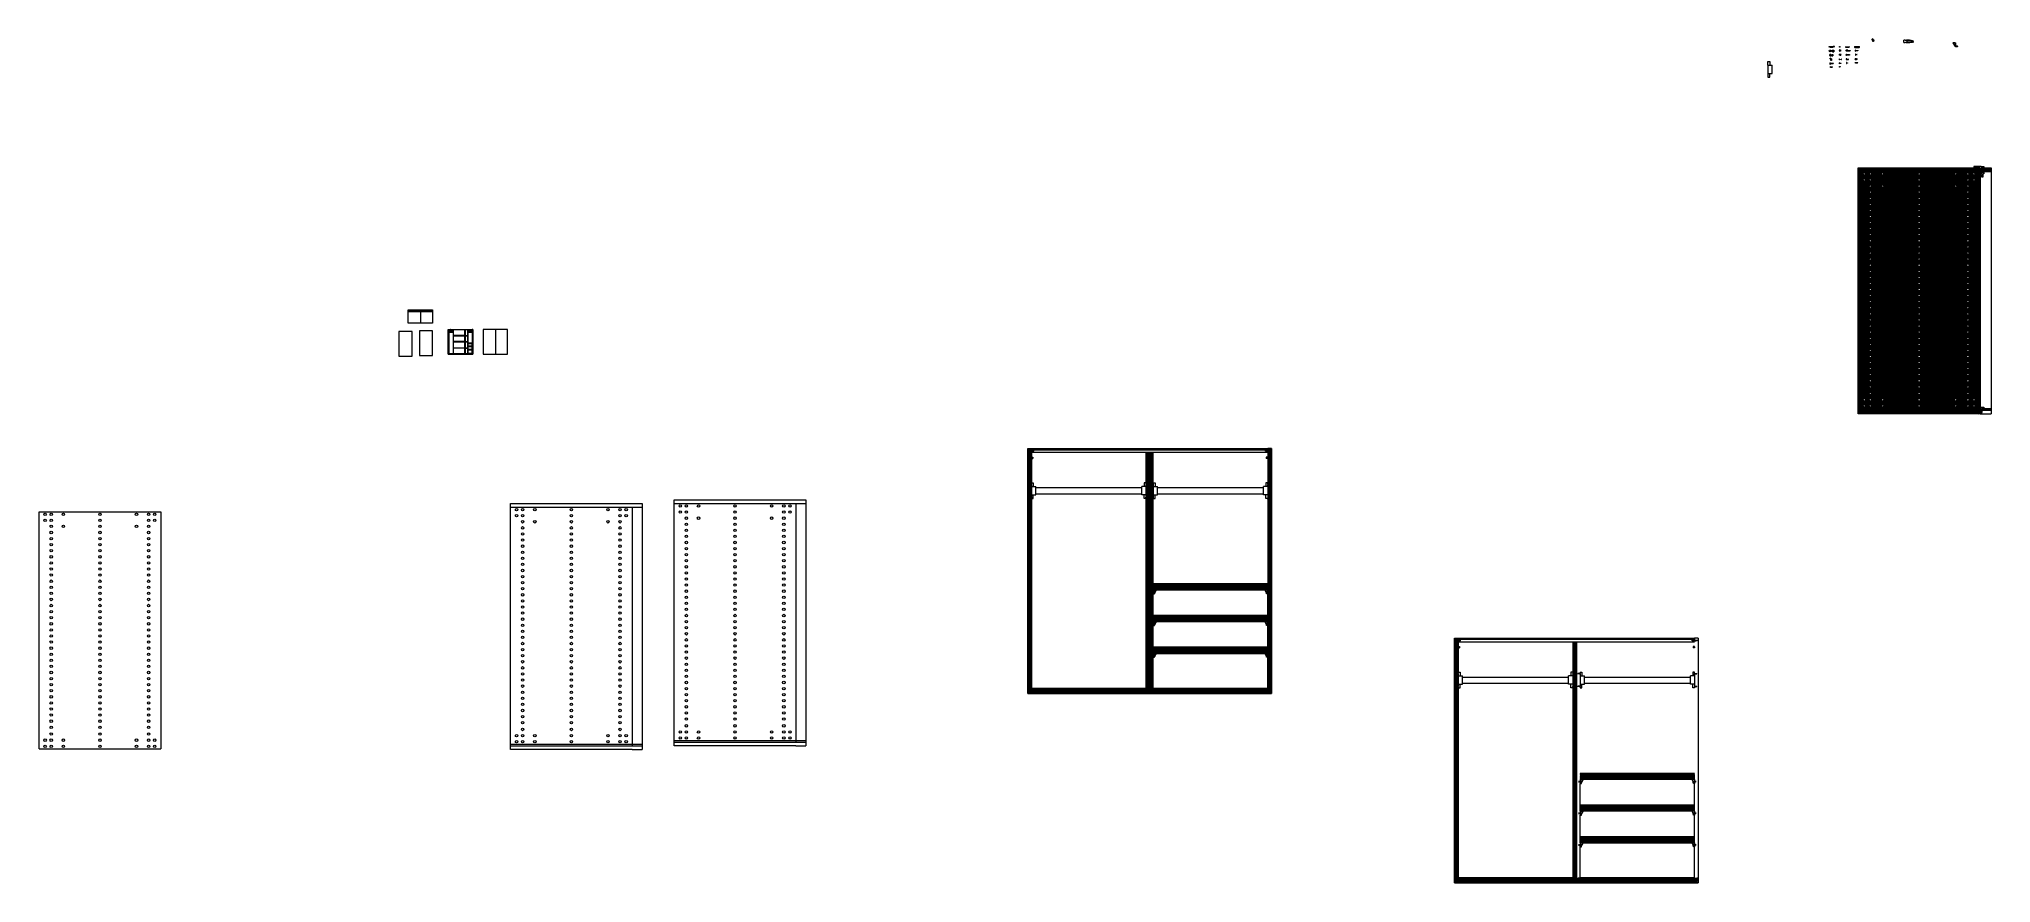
# Model space of a CAD drawing. Header units: centimetres. Extents: x -8375 to 22984, y -11838 to -1775.
# Drawn here: x -8375 to 7649, y -11838 to -4905 of the extents above; entities that cross this region are included whole.
import ezdxf

# ---------------------------------------------------------------- set-up
doc = ezdxf.new("R2010")
doc.units = ezdxf.units.CM
doc.layers.add('A-ELEV-MBE', color=8, linetype='Continuous', lineweight=9)
doc.layers.add('A-SECT-MCUT1', color=7, linetype='Continuous', lineweight=13)
pattern_1 = [(45, (-2623.5544, -5196.023), (-2.245064, 2.245064), [])]
pattern_2 = [(45, (1196.9535, -2942.667), (-2.245064, 2.245064), [])]
pattern_3 = [(45, (879.6866, -6752.5357), (-2.245064, 2.245064), [])]

msp = doc.modelspace()

# ---------------------------------------------------------------- hatches: boundary and pattern name
at = {"layer": 'A-ELEV-MBE'}
h = msp.add_hatch(dxfattribs=at)
h.set_pattern_fill('ANSI31', color=256)
h.set_pattern_definition(pattern_2)
h.paths.add_polyline_path([(7559, -5963), (7509, -5963), (6559, -5963), (6559, -5993), (7559, -5993)])
h = msp.add_hatch(dxfattribs=at)
h.set_pattern_fill('ANSI31', color=256)
h.set_pattern_definition(pattern_2)
h.paths.add_polyline_path([(7559, -6032), (7546, -6013), (7559, -6013), (7559, -5993), (6559, -5993), (6559, -7939), (7509, -7939), (7509, -7929, -0.414214), (7499, -7919, -1), (7519, -7919, -0.414214), (7509, -7929), (7559, -7929)])
h.paths.add_polyline_path([(7069, -6513, -1), (7049, -6513, -1)], flags=16)
h.paths.add_polyline_path([(7049, -6463, -1), (7069, -6463, -1)], flags=16)
h.paths.add_polyline_path([(7069, -6563, -1), (7049, -6563, -1)], flags=16)
h.paths.add_polyline_path([(7049, -6413, -1), (7069, -6413, -1)], flags=16)
h.paths.add_polyline_path([(7069, -6613, -1), (7049, -6613, -1)], flags=16)
h.paths.add_polyline_path([(7049, -6363, -1), (7069, -6363, -1)], flags=16)
h.paths.add_polyline_path([(7069, -6663, -1), (7049, -6663, -1)], flags=16)
h.paths.add_polyline_path([(7049, -6313, -1), (7069, -6313, -1)], flags=16)
h.paths.add_polyline_path([(6649, -6513, -1), (6669, -6513, -1)], flags=16)
h.paths.add_polyline_path([(6649, -6463, -1), (6669, -6463, -1)], flags=16)
h.paths.add_polyline_path([(6669, -6563, -1), (6649, -6563, -1)], flags=16)
h.paths.add_polyline_path([(6649, -6413, -1), (6669, -6413, -1)], flags=16)
h.paths.add_polyline_path([(7069, -6713, -1), (7049, -6713, -1)], flags=16)
h.paths.add_polyline_path([(6669, -6613, -1), (6649, -6613, -1)], flags=16)
h.paths.add_polyline_path([(6649, -6363, -1), (6669, -6363, -1)], flags=16)
h.paths.add_polyline_path([(7049, -6263, -1), (7069, -6263, -1)], flags=16)
h.paths.add_polyline_path([(6669, -6663, -1), (6649, -6663, -1)], flags=16)
h.paths.add_polyline_path([(6649, -6313, -1), (6669, -6313, -1)], flags=16)
h.paths.add_polyline_path([(7069, -6763, -1), (7049, -6763, -1)], flags=16)
h.paths.add_polyline_path([(7049, -6213, -1), (7069, -6213, -1)], flags=16)
h.paths.add_polyline_path([(6669, -6713, -1), (6649, -6713, -1)], flags=16)
h.paths.add_polyline_path([(6649, -6263, -1), (6669, -6263, -1)], flags=16)
h.paths.add_polyline_path([(7069, -6813, -1), (7049, -6813, -1)], flags=16)
h.paths.add_polyline_path([(6669, -6763, -1), (6649, -6763, -1)], flags=16)
h.paths.add_polyline_path([(7049, -6163, -1), (7069, -6163, -1)], flags=16)
h.paths.add_polyline_path([(6649, -6213, -1), (6669, -6213, -1)], flags=16)
h.paths.add_polyline_path([(7069, -6863, -1), (7049, -6863, -1)], flags=16)
h.paths.add_polyline_path([(6669, -6813, -1), (6649, -6813, -1)], flags=16)
h.paths.add_polyline_path([(6749, -6113, -1), (6769, -6113, -1)], flags=16)
h.paths.add_polyline_path([(6649, -6163, -1), (6669, -6163, -1)], flags=16)
h.paths.add_polyline_path([(7049, -6113, -1), (7069, -6113, -1)], flags=16)
h.paths.add_polyline_path([(6669, -6863, -1), (6649, -6863, -1)], flags=16)
h.paths.add_polyline_path([(7069, -6913, -1), (7049, -6913, -1)], flags=16)
h.paths.add_polyline_path([(6649, -6113, -1), (6669, -6113, -1)], flags=16)
h.paths.add_polyline_path([(7049, -6063, -1), (7069, -6063, -1)], flags=16)
h.paths.add_polyline_path([(6669, -6913, -1), (6649, -6913, -1)], flags=16)
h.paths.add_polyline_path([(7069, -6963, -1), (7049, -6963, -1)], flags=16)
h.paths.add_polyline_path([(6649, -6063, -1), (6669, -6063, -1)], flags=16)
h.paths.add_polyline_path([(6749, -6013, -1), (6769, -6013, -1)], flags=16)
h.paths.add_polyline_path([(7049, -6013, -1), (7069, -6013, -1)], flags=16)
h.paths.add_polyline_path([(6599, -6063, -1), (6619, -6063, -1)], flags=16)
h.paths.add_polyline_path([(6669, -6963, -1), (6649, -6963, -1)], flags=16)
h.paths.add_polyline_path([(7069, -7013, -1), (7049, -7013, -1)], flags=16)
h.paths.add_polyline_path([(6649, -6013, -1), (6669, -6013, -1)], flags=16)
h.paths.add_polyline_path([(7469, -6513, -1), (7449, -6513, -1)], flags=16)
h.paths.add_polyline_path([(7469, -6463, -1), (7449, -6463, -1)], flags=16)
h.paths.add_polyline_path([(7469, -6563, -1), (7449, -6563, -1)], flags=16)
h.paths.add_polyline_path([(7469, -6413, -1), (7449, -6413, -1)], flags=16)
h.paths.add_polyline_path([(6599, -6013, -1), (6619, -6013, -1)], flags=16)
h.paths.add_polyline_path([(7469, -6613, -1), (7449, -6613, -1)], flags=16)
h.paths.add_polyline_path([(6669, -7013, -1), (6649, -7013, -1)], flags=16)
h.paths.add_polyline_path([(7449, -6363, -1), (7469, -6363, -1)], flags=16)
h.paths.add_polyline_path([(7469, -6663, -1), (7449, -6663, -1)], flags=16)
h.paths.add_polyline_path([(7449, -6313, -1), (7469, -6313, -1)], flags=16)
h.paths.add_polyline_path([(7069, -7063, -1), (7049, -7063, -1)], flags=16)
h.paths.add_polyline_path([(7349, -6113, -1), (7369, -6113, -1)], flags=16)
h.paths.add_polyline_path([(7469, -6713, -1), (7449, -6713, -1)], flags=16)
h.paths.add_polyline_path([(7449, -6263, -1), (7469, -6263, -1)], flags=16)
h.paths.add_polyline_path([(6669, -7063, -1), (6649, -7063, -1)], flags=16)
h.paths.add_polyline_path([(7469, -6763, -1), (7449, -6763, -1)], flags=16)
h.paths.add_polyline_path([(7449, -6213, -1), (7469, -6213, -1)], flags=16)
h.paths.add_polyline_path([(7069, -7113, -1), (7049, -7113, -1)], flags=16)
h.paths.add_polyline_path([(7469, -6813, -1), (7449, -6813, -1)], flags=16)
h.paths.add_polyline_path([(7449, -6163, -1), (7469, -6163, -1)], flags=16)
h.paths.add_polyline_path([(6669, -7113, -1), (6649, -7113, -1)], flags=16)
h.paths.add_polyline_path([(7349, -6013, -1), (7369, -6013, -1)], flags=16)
h.paths.add_polyline_path([(7469, -6863, -1), (7449, -6863, -1)], flags=16)
h.paths.add_polyline_path([(7449, -6113, -1), (7469, -6113, -1)], flags=16)
h.paths.add_polyline_path([(7069, -7163, -1), (7049, -7163, -1)], flags=16)
h.paths.add_polyline_path([(7469, -6913, -1), (7449, -6913, -1)], flags=16)
h.paths.add_polyline_path([(7449, -6063, -1), (7469, -6063, -1)], flags=16)
h.paths.add_polyline_path([(6669, -7163, -1), (6649, -7163, -1)], flags=16)
h.paths.add_polyline_path([(7469, -6963, -1), (7449, -6963, -1)], flags=16)
h.paths.add_polyline_path([(7069, -7213, -1), (7049, -7213, -1)], flags=16)
h.paths.add_polyline_path([(7449, -6013, -1), (7469, -6013, -1)], flags=16)
h.paths.add_polyline_path([(7499, -6063, -1), (7519, -6063, -1)], flags=16)
h.paths.add_polyline_path([(6669, -7213, -1), (6649, -7213, -1)], flags=16)
h.paths.add_polyline_path([(7469, -7013, -1), (7449, -7013, -1)], flags=16)
h.paths.add_polyline_path([(7499, -6013, -1), (7519, -6013, -1)], flags=16)
h.paths.add_polyline_path([(7069, -7263, -1), (7049, -7263, -1)], flags=16)
h.paths.add_polyline_path([(7469, -7063, -1), (7449, -7063, -1)], flags=16)
h.paths.add_polyline_path([(6669, -7263, -1), (6649, -7263, -1)], flags=16)
h.paths.add_polyline_path([(7469, -7113, -1), (7449, -7113, -1)], flags=16)
h.paths.add_polyline_path([(7069, -7313, -1), (7049, -7313, -1)], flags=16)
h.paths.add_polyline_path([(6669, -7313, -1), (6649, -7313, -1)], flags=16)
h.paths.add_polyline_path([(7469, -7163, -1), (7449, -7163, -1)], flags=16)
h.paths.add_polyline_path([(7069, -7363, -1), (7049, -7363, -1)], flags=16)
h.paths.add_polyline_path([(6669, -7363, -1), (6649, -7363, -1)], flags=16)
h.paths.add_polyline_path([(7469, -7213, -1), (7449, -7213, -1)], flags=16)
h.paths.add_polyline_path([(7069, -7413, -1), (7049, -7413, -1)], flags=16)
h.paths.add_polyline_path([(7469, -7263, -1), (7449, -7263, -1)], flags=16)
h.paths.add_polyline_path([(6669, -7413, -1), (6649, -7413, -1)], flags=16)
h.paths.add_polyline_path([(7069, -7463, -1), (7049, -7463, -1)], flags=16)
h.paths.add_polyline_path([(7469, -7313, -1), (7449, -7313, -1)], flags=16)
h.paths.add_polyline_path([(6669, -7463, -1), (6649, -7463, -1)], flags=16)
h.paths.add_polyline_path([(7069, -7513, -1), (7049, -7513, -1)], flags=16)
h.paths.add_polyline_path([(7469, -7363, -1), (7449, -7363, -1)], flags=16)
h.paths.add_polyline_path([(6669, -7513, -1), (6649, -7513, -1)], flags=16)
h.paths.add_polyline_path([(7469, -7413, -1), (7449, -7413, -1)], flags=16)
h.paths.add_polyline_path([(7069, -7563, -1), (7049, -7563, -1)], flags=16)
h.paths.add_polyline_path([(6669, -7563, -1), (6649, -7563, -1)], flags=16)
h.paths.add_polyline_path([(7469, -7463, -1), (7449, -7463, -1)], flags=16)
h.paths.add_polyline_path([(7069, -7613, -1), (7049, -7613, -1)], flags=16)
h.paths.add_polyline_path([(6669, -7613, -1), (6649, -7613, -1)], flags=16)
h.paths.add_polyline_path([(7469, -7513, -1), (7449, -7513, -1)], flags=16)
h.paths.add_polyline_path([(7069, -7663, -1), (7049, -7663, -1)], flags=16)
h.paths.add_polyline_path([(6669, -7663, -1), (6649, -7663, -1)], flags=16)
h.paths.add_polyline_path([(7469, -7563, -1), (7449, -7563, -1)], flags=16)
h.paths.add_polyline_path([(7069, -7713, -1), (7049, -7713, -1)], flags=16)
h.paths.add_polyline_path([(6669, -7713, -1), (6649, -7713, -1)], flags=16)
h.paths.add_polyline_path([(7469, -7613, -1), (7449, -7613, -1)], flags=16)
h.paths.add_polyline_path([(7069, -7763, -1), (7049, -7763, -1)], flags=16)
h.paths.add_polyline_path([(6669, -7763, -1), (6649, -7763, -1)], flags=16)
h.paths.add_polyline_path([(7469, -7663, -1), (7449, -7663, -1)], flags=16)
h.paths.add_polyline_path([(7069, -7819, -1), (7049, -7819, -1)], flags=16)
h.paths.add_polyline_path([(7469, -7713, -1), (7449, -7713, -1)], flags=16)
h.paths.add_polyline_path([(6669, -7819, -1), (6649, -7819, -1)], flags=16)
h.paths.add_polyline_path([(6769, -7869, -1), (6749, -7869, -1)], flags=16)
h.paths.add_polyline_path([(7069, -7869, -1), (7049, -7869, -1)], flags=16)
h.paths.add_polyline_path([(7469, -7763, -1), (7449, -7763, -1)], flags=16)
h.paths.add_polyline_path([(6669, -7869, -1), (6649, -7869, -1)], flags=16)
h.paths.add_polyline_path([(6619, -7869, -1), (6599, -7869, -1)], flags=16)
h.paths.add_polyline_path([(6769, -7919, -1), (6749, -7919, -1)], flags=16)
h.paths.add_polyline_path([(7069, -7919, -1), (7049, -7919, -1)], flags=16)
h.paths.add_polyline_path([(7469, -7819, -1), (7449, -7819, -1)], flags=16)
h.paths.add_polyline_path([(6669, -7919, -1), (6649, -7919, -1)], flags=16)
h.paths.add_polyline_path([(7369, -7869, -1), (7349, -7869, -1)], flags=16)
h.paths.add_polyline_path([(6619, -7919, -1), (6599, -7919, -1)], flags=16)
h.paths.add_polyline_path([(7469, -7869, -1), (7449, -7869, -1)], flags=16)
h.paths.add_polyline_path([(7369, -7919, -1), (7349, -7919, -1)], flags=16)
h.paths.add_polyline_path([(7519, -7869, -1), (7499, -7869, -1)], flags=16)
h.paths.add_polyline_path([(7469, -7919, -1), (7449, -7919, -1)], flags=16)
h = msp.add_hatch(dxfattribs=at)
h.set_pattern_fill('ANSI31', color=256)
h.set_pattern_definition(pattern_2)
h.paths.add_polyline_path([(7649, -5963), (7579, -5963), (7569, -5963), (7569, -5993), (7574, -5993, -0.414214), (7576, -5993), (7587, -5993, -0.414214), (7589, -5993), (7649, -5993)])
h = msp.add_hatch(dxfattribs=at)
h.set_pattern_fill('ANSI31', color=256)
h.set_pattern_definition(pattern_2)
h.paths.add_polyline_path([(7571, -7939), (7564, -7939), (7564, -7942), (7559, -7942), (7559, -7939), (7509, -7939), (6559, -7939), (6559, -7954), (7559, -7954), (7559, -7949), (7571, -7949)])
h = msp.add_hatch(dxfattribs=at)
h.set_pattern_fill('ANSI31', color=256)
h.set_pattern_definition(pattern_2)
h.paths.add_polyline_path([(7559, -7974), (7559, -7954), (6559, -7954), (6559, -7984), (7559, -7984)])
h = msp.add_hatch(dxfattribs=at)
h.set_pattern_fill('ANSI31', color=256)
h.set_pattern_definition(pattern_2)
h.paths.add_polyline_path([(7649, -7939), (7589, -7939), (7589, -7946), (7589, -7949), (7584, -7949), (7584, -7939), (7576, -7939), (7576, -7954), (7649, -7954)])
h = msp.add_hatch(dxfattribs=at)
h.set_pattern_fill('ANSI31', color=256)
h.set_pattern_definition(pattern_1)
h.paths.add_polyline_path([(-228, -8291), (-240, -8291), (-240, -8290), (-219, -8290), (-219, -8288), (-228, -8288), (-228, -8270), (-258, -8270), (-258, -10282), (-228, -10282), (-228, -10280), (-250, -10280), (-251, -10277), (-251, -10274), (-250, -10272), (-228, -10272), (-228, -10262), (-250, -10262), (-251, -10259), (-251, -10256), (-250, -10254), (-228, -10254), (-228, -10252), (712, -10252), (712, -10246), (705, -10246, 0.226582), (703, -10247), (703, -10245), (698, -10245), (698, -10246), (696, -10246), (696, -10242), (698, -10242), (698, -10243), (703, -10243), (703, -10240, 0.332733), (706, -10242), (712, -10242), (712, -10237), (-228, -10237), (-228, -8670), (-231, -8670), (-231, -8668), (-231, -8664), (-228, -8664), (-228, -8650), (-228, -8580), (-228, -8566), (-231, -8566), (-231, -8564), (-231, -8560), (-228, -8560), (-228, -8550)])
h.paths.add_polyline_path([(-243, -8293), (-243, -8291), (-252, -8291, -1), (-252, -8289), (-243, -8289), (-243, -8286, 0.23118), (-241, -8288, 0.239494), (-239, -8289, 0.674715), (-239, -8291, 0.190177), (-241, -8292, 0.226582)], flags=16)
h.paths.add_polyline_path([(-247, -10240, 0.23118), (-245, -10242), (-222, -10242, 0.226943), (-220, -10240), (-220, -10243), (-215, -10243), (-215, -10242), (-213, -10242), (-213, -10246), (-215, -10246), (-215, -10245), (-220, -10245), (-220, -10247, 0.226582), (-222, -10246), (-245, -10246, 0.226582), (-247, -10247), (-247, -10245), (-256, -10245, -1), (-256, -10243), (-247, -10243)], flags=16)
h.paths.add_polyline_path([(-223, -10243, -1), (-223, -10245), (-244, -10245, -1), (-244, -10243)], flags=0)
h = msp.add_hatch(dxfattribs=at)
h.set_pattern_fill('ANSI31', color=256)
h.set_pattern_definition(pattern_1)
h.paths.add_polyline_path([(1712, -8270), (-228, -8270), (-228, -8280), (1712, -8280)])
h = msp.add_hatch(dxfattribs=at)
h.set_pattern_fill('ANSI31', color=256)
h.set_pattern_definition(pattern_1)
h.paths.add_polyline_path([(742, -8300), (712, -8300), (712, -8560), (716, -8560), (716, -8561), (718, -8561), (719, -8560), (722, -8560), (721, -8561), (723, -8561), (723, -8560), (726, -8560), (726, -8561), (727, -8561), (728, -8560), (731, -8560), (730, -8561), (731, -8561), (731, -8564), (730, -8564), (729, -8566), (726, -8566), (727, -8564), (725, -8564), (725, -8566), (722, -8566), (722, -8564), (721, -8564), (720, -8566), (717, -8566), (718, -8564), (716, -8564), (716, -8566), (712, -8566), (712, -8664), (716, -8664), (716, -8665), (718, -8665), (719, -8664), (722, -8664), (721, -8665), (723, -8665), (723, -8664), (726, -8664), (726, -8665), (727, -8665), (728, -8664), (731, -8664), (730, -8665), (731, -8665), (731, -8668), (730, -8668), (729, -8670), (726, -8670), (727, -8668), (725, -8668), (725, -8670), (722, -8670), (722, -8668), (721, -8668), (720, -8670), (717, -8670), (718, -8668), (716, -8668), (716, -8670), (712, -8670), (712, -8680), (712, -10242), (728, -10242, 0.23118), (730, -10240), (730, -10243), (731, -10243), (731, -10242), (734, -10242), (734, -10243), (735, -10243), (736, -10242), (739, -10242), (738, -10243), (739, -10243, -1), (739, -10245), (738, -10245), (738, -10246), (735, -10246), (735, -10245), (734, -10245), (733, -10246), (730, -10246), (731, -10245), (730, -10245), (730, -10247, 0.333333), (727, -10246), (712, -10246), (712, -10254), (734, -10254), (736, -10256), (736, -10259), (734, -10262), (712, -10262), (712, -10272), (734, -10272), (736, -10274), (736, -10277), (734, -10280), (712, -10280), (712, -10282), (742, -10282)])
h = msp.add_hatch(dxfattribs=at)
h.set_pattern_fill('ANSI31', color=256)
h.set_pattern_definition(pattern_1)
h.paths.add_polyline_path([(772, -9464), (772, -9452), (759, -9452), (759, -9451), (765, -9451, 1), (765, -9449), (759, -9449), (759, -9448), (772, -9448), (772, -9432), (772, -8670), (769, -8670), (769, -8665), (769, -8664), (772, -8664), (772, -8650), (772, -8580), (772, -8566), (769, -8566), (769, -8564), (769, -8560), (772, -8560), (772, -8550), (772, -8300), (742, -8300), (742, -10282), (772, -10282), (772, -10280), (750, -10280), (749, -10277), (749, -10274), (750, -10272), (772, -10272), (772, -10262), (750, -10262), (749, -10259), (749, -10256), (750, -10254), (772, -10254), (772, -10246), (755, -10246, 0.226582), (753, -10247), (753, -10240, 0.34814), (757, -10242), (772, -10242), (772, -9984), (772, -9971), (759, -9971), (759, -9970), (765, -9970, 1), (765, -9968), (759, -9968), (759, -9967), (772, -9967), (772, -9952), (772, -9724), (772, -9711), (759, -9711), (759, -9710), (765, -9710, 1), (765, -9708), (759, -9708), (759, -9707), (772, -9707), (772, -9692)])
h = msp.add_hatch(dxfattribs=at)
h.set_pattern_fill('ANSI31', color=256)
h.set_pattern_definition(pattern_1)
h.paths.add_polyline_path([(1742, -8270), (1712, -8270), (1712, -8288), (1725, -8288, 0.23118), (1727, -8286), (1727, -8289), (1729, -8289), (1729, -8288), (1732, -8288), (1732, -8289), (1733, -8289), (1733, -8288), (1736, -8288), (1736, -8289), (1736, -8289, -1), (1736, -8291), (1736, -8291), (1735, -8291), (1732, -8291), (1733, -8291), (1731, -8291), (1731, -8291), (1727, -8291), (1727, -8293, 0.333333), (1724, -8292), (1712, -8292), (1712, -8560), (1716, -8560), (1716, -8561), (1718, -8561), (1719, -8560), (1722, -8560), (1721, -8561), (1723, -8561), (1723, -8560), (1726, -8560), (1726, -8561), (1727, -8561), (1728, -8560), (1731, -8560), (1730, -8561), (1731, -8561), (1731, -8564), (1730, -8564), (1729, -8566), (1726, -8566), (1727, -8564), (1725, -8564), (1725, -8566), (1722, -8566), (1722, -8564), (1721, -8564), (1720, -8566), (1717, -8566), (1718, -8564), (1716, -8564), (1716, -8566), (1712, -8566), (1712, -8580), (1712, -8650), (1712, -8664), (1716, -8664), (1720, -8664), (1720, -8664), (1723, -8664), (1723, -8665), (1724, -8665), (1725, -8664), (1728, -8664), (1727, -8665), (1729, -8665), (1729, -8664), (1731, -8664), (1731, -8665), (1731, -8668), (1730, -8668), (1729, -8670), (1726, -8670), (1727, -8668), (1725, -8668), (1725, -8670), (1722, -8670), (1722, -8668), (1721, -8668), (1720, -8670), (1717, -8670), (1718, -8668), (1716, -8668), (1716, -8670), (1712, -8670), (1712, -8680), (1712, -9392), (1712, -9432), (1712, -9448), (1726, -9448), (1726, -9449), (1720, -9449, 1), (1720, -9451), (1726, -9451), (1726, -9452), (1712, -9452), (1712, -9464), (1712, -9642), (1712, -9692), (1712, -9708), (1726, -9708), (1726, -9709), (1720, -9709, 1), (1720, -9711), (1726, -9711), (1726, -9712), (1712, -9712), (1712, -9724), (1712, -9902), (1712, -9952), (1712, -9967), (1726, -9967), (1726, -9968), (1720, -9968, 1), (1720, -9970), (1726, -9970), (1726, -9971), (1712, -9971), (1712, -9984), (1712, -10242), (1728, -10242, 0.23118), (1730, -10240), (1730, -10243), (1731, -10243), (1731, -10242), (1734, -10242), (1734, -10243), (1735, -10243), (1736, -10242), (1739, -10242), (1738, -10243), (1739, -10243, -1), (1739, -10245), (1738, -10245), (1738, -10246), (1735, -10246), (1735, -10245), (1734, -10245), (1733, -10246), (1730, -10246), (1730, -10247, 0.333333), (1727, -10246), (1712, -10246), (1712, -10248), (1712, -10254), (1734, -10254), (1736, -10256), (1736, -10259), (1734, -10262), (1712, -10262), (1712, -10272), (1734, -10272), (1736, -10274), (1736, -10277), (1734, -10280), (1712, -10280), (1712, -10282), (1742, -10282)])
h = msp.add_hatch(dxfattribs=at)
h.set_pattern_fill('ANSI31', color=256)
h.set_pattern_definition(pattern_1)
h.paths.add_polyline_path([(1712, -9392), (1712, -9382), (772, -9382), (772, -9432), (788, -9432), (788, -9424), (789, -9422), (791, -9422), (793, -9422), (794, -9424), (794, -9432), (1690, -9432), (1690, -9424), (1691, -9422), (1693, -9422), (1695, -9422), (1696, -9424), (1696, -9432), (1712, -9432)])
h = msp.add_hatch(dxfattribs=at)
h.set_pattern_fill('ANSI31', color=256)
h.set_pattern_definition(pattern_1)
h.paths.add_polyline_path([(1712, -9642), (772, -9642), (772, -9692), (788, -9692), (788, -9684), (789, -9682), (791, -9682), (793, -9682), (794, -9684), (794, -9692), (796, -9692), (1690, -9692), (1690, -9684), (1691, -9682), (1693, -9682), (1695, -9682), (1696, -9684), (1696, -9692), (1712, -9692)])
h = msp.add_hatch(dxfattribs=at)
h.set_pattern_fill('ANSI31', color=256)
h.set_pattern_definition(pattern_1)
h.paths.add_polyline_path([(1690, -9944), (1691, -9942), (1693, -9942), (1695, -9942), (1696, -9944), (1696, -9952), (1712, -9952), (1712, -9902), (772, -9902), (772, -9952), (788, -9952), (788, -9944), (789, -9942), (791, -9942), (793, -9942), (794, -9944), (794, -9952), (1690, -9952)])
h = msp.add_hatch(dxfattribs=at)
h.set_pattern_fill('ANSI31', color=256)
h.set_pattern_definition(pattern_3)
h.paths.add_polyline_path([(3276, -9847), (3264, -9847), (3264, -9847), (3285, -9847), (3285, -9845), (3276, -9845), (3276, -9826), (3246, -9826), (3246, -11838), (3276, -11838), (3276, -11836), (3254, -11836), (3252, -11834), (3252, -11831), (3254, -11828), (3276, -11828), (3276, -11818), (3254, -11818), (3252, -11816), (3252, -11813), (3254, -11810), (3276, -11810), (3276, -11808), (4216, -11808), (4216, -11802), (4208, -11802, 0.226582), (4206, -11804), (4206, -11801), (4202, -11801), (4202, -11802), (4199, -11802), (4199, -11798), (4202, -11798), (4202, -11799), (4206, -11799), (4206, -11797, 0.332733), (4209, -11798), (4216, -11798), (4216, -11793), (3276, -11793), (3276, -10226), (3272, -10226), (3272, -10225), (3272, -10220), (3276, -10220), (3276, -10206), (3276, -10136), (3276, -10122), (3272, -10122), (3272, -10121), (3272, -10116), (3276, -10116), (3276, -10106)])
h.paths.add_polyline_path([(3261, -9850), (3261, -9847), (3252, -9847, -1), (3252, -9845), (3261, -9845), (3261, -9843, 0.23118), (3263, -9844, 0.239494), (3264, -9845, 0.674715), (3264, -9847, 0.190177), (3263, -9848, 0.226582)], flags=16)
h.paths.add_polyline_path([(3257, -11797, 0.23118), (3259, -11798), (3282, -11798, 0.226943), (3284, -11797), (3284, -11799), (3288, -11799), (3288, -11798), (3291, -11798), (3291, -11802), (3288, -11802), (3288, -11801), (3284, -11801), (3284, -11804, 0.226582), (3282, -11802), (3259, -11802, 0.226582), (3257, -11804), (3257, -11801), (3248, -11801, -1), (3248, -11799), (3257, -11799)], flags=16)
h.paths.add_polyline_path([(3281, -11800, -1), (3281, -11801), (3260, -11801, -1), (3260, -11800)], flags=0)
h = msp.add_hatch(dxfattribs=at)
h.set_pattern_fill('ANSI31', color=256)
h.set_pattern_definition(pattern_3)
h.paths.add_polyline_path([(5216, -9826), (3276, -9826), (3276, -9836), (5216, -9836)])
h = msp.add_hatch(dxfattribs=at)
h.set_pattern_fill('ANSI31', color=256)
h.set_pattern_definition(pattern_3)
h.paths.add_polyline_path([(4246, -9856), (4216, -9856), (4216, -10116), (4219, -10116), (4219, -10118), (4221, -10118), (4222, -10116), (4225, -10116), (4224, -10118), (4226, -10118), (4226, -10116), (4229, -10116), (4229, -10118), (4230, -10118), (4231, -10116), (4234, -10116), (4233, -10118), (4234, -10118), (4234, -10121), (4233, -10121), (4232, -10122), (4229, -10122), (4230, -10121), (4228, -10121), (4228, -10122), (4225, -10122), (4225, -10121), (4224, -10121), (4223, -10122), (4220, -10122), (4221, -10121), (4219, -10121), (4219, -10122), (4216, -10122), (4216, -10220), (4219, -10220), (4219, -10222), (4221, -10222), (4222, -10220), (4225, -10220), (4224, -10222), (4226, -10222), (4226, -10220), (4229, -10220), (4229, -10222), (4230, -10222), (4231, -10220), (4234, -10220), (4233, -10222), (4234, -10222), (4234, -10225), (4233, -10225), (4232, -10226), (4229, -10226), (4230, -10225), (4228, -10225), (4228, -10226), (4225, -10226), (4225, -10225), (4224, -10225), (4223, -10226), (4220, -10226), (4221, -10225), (4219, -10225), (4219, -10226), (4216, -10226), (4216, -10236), (4216, -11798), (4231, -11798, 0.23118), (4233, -11797), (4233, -11799), (4234, -11799), (4234, -11798), (4237, -11798), (4237, -11799), (4239, -11799), (4239, -11798), (4242, -11798), (4242, -11799), (4242, -11799, -1), (4242, -11801), (4241, -11801), (4241, -11802), (4238, -11802), (4238, -11801), (4237, -11801), (4237, -11802), (4234, -11802), (4234, -11801), (4233, -11801), (4233, -11804, 0.333333), (4230, -11802), (4216, -11802), (4216, -11810), (4238, -11810), (4239, -11813), (4239, -11816), (4238, -11818), (4216, -11818), (4216, -11828), (4238, -11828), (4239, -11831), (4239, -11834), (4238, -11836), (4216, -11836), (4216, -11838), (4246, -11838)])
h = msp.add_hatch(dxfattribs=at)
h.set_pattern_fill('ANSI31', color=256)
h.set_pattern_definition(pattern_1)
h.paths.add_polyline_path([(712, -10262), (697, -10262), (696, -10259), (696, -10256), (697, -10254), (712, -10254), (712, -10252), (-228, -10252), (-228, -10254), (-213, -10254), (-211, -10256), (-211, -10259), (-213, -10262), (-228, -10262), (-228, -10272), (-213, -10272), (-211, -10274), (-211, -10277), (-213, -10280), (-228, -10280), (-228, -10282), (712, -10282), (712, -10280), (697, -10280), (696, -10277), (696, -10274), (697, -10272), (712, -10272)])
h = msp.add_hatch(dxfattribs=at)
h.set_pattern_fill('ANSI31', color=256)
h.set_pattern_definition(pattern_1)
h.paths.add_polyline_path([(1696, -10244), (1696, -10242), (1698, -10242), (1698, -10243), (1703, -10243), (1703, -10240, 0.332733), (1706, -10242), (1712, -10242), (1712, -10237), (772, -10237), (772, -10242), (778, -10242, 0.226943), (780, -10240), (780, -10243), (785, -10243), (785, -10242), (787, -10242), (787, -10246), (785, -10246), (785, -10245), (780, -10245), (780, -10247, 0.333333), (777, -10246), (772, -10246), (772, -10252), (1712, -10252), (1712, -10248), (1712, -10246), (1705, -10246, 0.226582), (1703, -10247), (1703, -10245), (1698, -10245), (1698, -10246), (1696, -10246)])
h = msp.add_hatch(dxfattribs=at)
h.set_pattern_fill('ANSI31', color=256)
h.set_pattern_definition(pattern_1)
h.paths.add_polyline_path([(1697, -10272), (1712, -10272), (1712, -10262), (1697, -10262), (1696, -10259), (1696, -10256), (1697, -10254), (1712, -10254), (1712, -10252), (772, -10252), (772, -10254), (787, -10254), (789, -10256), (789, -10259), (787, -10262), (772, -10262), (772, -10272), (787, -10272), (789, -10274), (789, -10277), (787, -10280), (772, -10280), (772, -10282), (1712, -10282), (1712, -10280), (1697, -10280), (1696, -10277), (1696, -10274)])
h = msp.add_hatch(dxfattribs=at)
h.set_pattern_fill('ANSI31', color=256)
h.set_pattern_definition(pattern_3)
h.paths.add_polyline_path([(5216, -10948), (5216, -10938), (4276, -10938), (4276, -10988), (4292, -10988), (4292, -10980), (4293, -10978), (4295, -10978), (4297, -10978), (4298, -10980), (4298, -10988), (5194, -10988), (5194, -10980), (5195, -10978), (5197, -10978), (5199, -10978), (5200, -10980), (5200, -10988), (5216, -10988)])
h = msp.add_hatch(dxfattribs=at)
h.set_pattern_fill('ANSI31', color=256)
h.set_pattern_definition(pattern_3)
h.paths.add_polyline_path([(5216, -11198), (4276, -11198), (4276, -11248), (4292, -11248), (4292, -11240), (4293, -11238), (4295, -11238), (4297, -11238), (4298, -11240), (4298, -11248), (4300, -11248), (5194, -11248), (5194, -11240), (5195, -11238), (5197, -11238), (5199, -11238), (5200, -11240), (5200, -11248), (5216, -11248)])
h = msp.add_hatch(dxfattribs=at)
h.set_pattern_fill('ANSI31', color=256)
h.set_pattern_definition(pattern_3)
h.paths.add_polyline_path([(5194, -11500), (5195, -11498), (5197, -11498), (5199, -11498), (5200, -11500), (5200, -11508), (5216, -11508), (5216, -11458), (4276, -11458), (4276, -11508), (4292, -11508), (4292, -11500), (4293, -11498), (4295, -11498), (4297, -11498), (4298, -11500), (4298, -11508), (5194, -11508)])
h = msp.add_hatch(dxfattribs=at)
h.set_pattern_fill('ANSI31', color=256)
h.set_pattern_definition(pattern_3)
h.paths.add_polyline_path([(4216, -11818), (4201, -11818), (4199, -11816), (4199, -11813), (4201, -11810), (4216, -11810), (4216, -11808), (3276, -11808), (3276, -11810), (3291, -11810), (3292, -11813), (3292, -11816), (3291, -11818), (3276, -11818), (3276, -11828), (3291, -11828), (3292, -11831), (3292, -11834), (3291, -11836), (3276, -11836), (3276, -11838), (4216, -11838), (4216, -11836), (4201, -11836), (4199, -11834), (4199, -11831), (4201, -11828), (4216, -11828)])
h = msp.add_hatch(dxfattribs=at)
h.set_pattern_fill('ANSI31', color=256)
h.set_pattern_definition(pattern_3)
h.paths.add_polyline_path([(5199, -11800), (5199, -11798), (5202, -11798), (5202, -11799), (5206, -11799), (5206, -11797, 0.332733), (5209, -11798), (5216, -11798), (5216, -11793), (4276, -11793), (4276, -11798), (4282, -11798, 0.226943), (4284, -11797), (4284, -11799), (4288, -11799), (4288, -11798), (4291, -11798), (4291, -11802), (4288, -11802), (4288, -11801), (4284, -11801), (4284, -11804, 0.333333), (4280, -11802), (4276, -11802), (4276, -11808), (5216, -11808), (5216, -11805), (5216, -11802), (5208, -11802, 0.226582), (5206, -11804), (5206, -11801), (5202, -11801), (5202, -11802), (5199, -11802)])
h = msp.add_hatch(dxfattribs=at)
h.set_pattern_fill('ANSI31', color=256)
h.set_pattern_definition(pattern_3)
h.paths.add_polyline_path([(5201, -11828), (5216, -11828), (5216, -11818), (5201, -11818), (5199, -11816), (5199, -11813), (5201, -11810), (5216, -11810), (5216, -11808), (4276, -11808), (4276, -11810), (4291, -11810), (4292, -11813), (4292, -11816), (4291, -11818), (4276, -11818), (4276, -11828), (4291, -11828), (4292, -11831), (4292, -11834), (4291, -11836), (4276, -11836), (4276, -11838), (5216, -11838), (5216, -11836), (5201, -11836), (5199, -11834), (5199, -11831)])
at = {"layer": 'A-SECT-MCUT1'}
h = msp.add_hatch(dxfattribs=at)
h.set_pattern_fill('ANSI31', color=256)
h.set_pattern_definition([(45, (-937.9082, -4996.6404), (-2.245064, 2.245064), [])])
h.paths.add_polyline_path([(6530, -4966), (6530, -4974), (6567, -4974), (6567, -4966)])
h = msp.add_hatch(dxfattribs=at)
h.set_pattern_fill('ANSI31', color=256)
h.set_pattern_definition([(45, (-7717.7667, -10283.782), (-2.245064, 2.245064), [])])
h.paths.add_polyline_path([(-250, -10254), (-250, -10262), (-213, -10262), (-213, -10254)])
h = msp.add_hatch(dxfattribs=at)
h.set_pattern_fill('ANSI31', color=256)
h.set_pattern_definition([(45, (-6770.7667, -10283.782), (-2.245064, 2.245064), [])])
h.paths.add_polyline_path([(697, -10254), (697, -10262), (734, -10262), (734, -10254)])
h = msp.add_hatch(dxfattribs=at)
h.set_pattern_fill('ANSI31', color=256)
h.set_pattern_definition([(45, (-6717.7667, -10283.782), (-2.245064, 2.245064), [])])
h.paths.add_polyline_path([(750, -10254), (750, -10262), (787, -10262), (787, -10254)])
h = msp.add_hatch(dxfattribs=at)
h.set_pattern_fill('ANSI31', color=256)
h.set_pattern_definition([(45, (-5770.7667, -10283.782), (-2.245064, 2.245064), [])])
h.paths.add_polyline_path([(1697, -10254), (1697, -10262), (1734, -10262), (1734, -10254)])
h = msp.add_hatch(dxfattribs=at)
h.set_pattern_fill('ANSI31', color=256)
h.set_pattern_definition([(45, (-7717.7667, -10301.782), (-2.245064, 2.245064), [])])
h.paths.add_polyline_path([(-250, -10272), (-250, -10280), (-213, -10280), (-213, -10272)])
h = msp.add_hatch(dxfattribs=at)
h.set_pattern_fill('ANSI31', color=256)
h.set_pattern_definition([(45, (-6770.7667, -10301.782), (-2.245064, 2.245064), [])])
h.paths.add_polyline_path([(697, -10272), (697, -10280), (734, -10280), (734, -10272)])
h = msp.add_hatch(dxfattribs=at)
h.set_pattern_fill('ANSI31', color=256)
h.set_pattern_definition([(45, (-6717.7667, -10301.782), (-2.245064, 2.245064), [])])
h.paths.add_polyline_path([(750, -10272), (750, -10280), (787, -10280), (787, -10272)])
h = msp.add_hatch(dxfattribs=at)
h.set_pattern_fill('ANSI31', color=256)
h.set_pattern_definition([(45, (-5770.7667, -10301.782), (-2.245064, 2.245064), [])])
h.paths.add_polyline_path([(1697, -10272), (1697, -10280), (1734, -10280), (1734, -10272)])
h = msp.add_hatch(dxfattribs=at)
h.set_pattern_fill('ANSI31', color=256)
h.set_pattern_definition([(45, (-4214.5258, -11840.2947), (-2.245064, 2.245064), [])])
h.paths.add_polyline_path([(3254, -11810), (3254, -11818), (3291, -11818), (3291, -11810)])
h = msp.add_hatch(dxfattribs=at)
h.set_pattern_fill('ANSI31', color=256)
h.set_pattern_definition([(45, (-4214.5258, -11858.2947), (-2.245064, 2.245064), [])])
h.paths.add_polyline_path([(3254, -11828), (3254, -11836), (3291, -11836), (3291, -11828)])
h = msp.add_hatch(dxfattribs=at)
h.set_pattern_fill('ANSI31', color=256)
h.set_pattern_definition([(45, (-3267.5258, -11840.2947), (-2.245064, 2.245064), [])])
h.paths.add_polyline_path([(4201, -11810), (4201, -11818), (4238, -11818), (4238, -11810)])
h = msp.add_hatch(dxfattribs=at)
h.set_pattern_fill('ANSI31', color=256)
h.set_pattern_definition([(45, (-3267.5258, -11858.2947), (-2.245064, 2.245064), [])])
h.paths.add_polyline_path([(4201, -11828), (4201, -11836), (4238, -11836), (4238, -11828)])
h = msp.add_hatch(dxfattribs=at)
h.set_pattern_fill('ANSI31', color=256)
h.set_pattern_definition([(45, (-3214.5258, -11840.2947), (-2.245064, 2.245064), [])])
h.paths.add_polyline_path([(4254, -11810), (4254, -11818), (4291, -11818), (4291, -11810)])
h = msp.add_hatch(dxfattribs=at)
h.set_pattern_fill('ANSI31', color=256)
h.set_pattern_definition([(45, (-3214.5258, -11858.2947), (-2.245064, 2.245064), [])])
h.paths.add_polyline_path([(4254, -11828), (4254, -11836), (4291, -11836), (4291, -11828)])
h = msp.add_hatch(dxfattribs=at)
h.set_pattern_fill('ANSI31', color=256)
h.set_pattern_definition([(45, (-2267.5258, -11840.2947), (-2.245064, 2.245064), [])])
h.paths.add_polyline_path([(5201, -11810), (5201, -11818), (5238, -11818), (5238, -11810)])
h = msp.add_hatch(dxfattribs=at)
h.set_pattern_fill('ANSI31', color=256)
h.set_pattern_definition([(45, (-2267.5258, -11858.2947), (-2.245064, 2.245064), [])])
h.paths.add_polyline_path([(5201, -11828), (5201, -11836), (5238, -11836), (5238, -11828)])

# ---------------------------------------------------------------- linework, layer by layer
at = {"layer": 'A-ELEV-MBE'}
for p, q in [((6559, -5963), (7509, -5963)), ((6559, -7984), (6559, -5963)), ((6559, -5993), (7559, -5993)), ((7554, -5993), (7555, -5993)), ((7559, -6026), (7559, -6026)), ((7559, -6030), (7559, -7929)), ((7569, -5993), (7649, -5993)), ((7579, -5963), (7649, -5963)), ((7649, -5963), (7649, -7984)), ((-5344, -7239), (-5344, -7130)), ((-5344, -7130), (-5144, -7130)), ((-5344, -7130), (-5244, -7130)), ((-5342, -7136), (-5342, -7144)), ((-5342, -7136), (-5146, -7136)), ((-5342, -7136), (-5342, -7144)), ((-5342, -7144), (-5146, -7144)), ((-5244, -7130), (-5244, -7136)), ((-5244, -7144), (-5244, -7239)), ((-5146, -7136), (-5146, -7144)), ((-5144, -7130), (-5144, -7239)), ((-5422, -7309), (-5422, -7510)), ((-5313, -7309), (-5422, -7309)), ((-5144, -7239), (-5344, -7239)), ((-5313, -7510), (-5313, -7309)), ((-5253, -7303), (-5253, -7504)), ((-5144, -7303), (-5253, -7303)), ((-5144, -7504), (-5144, -7303)), ((-5015, -7493), (-5015, -7292)), ((-5015, -7292), (-4818, -7292)), ((-5013, -7291), (-5013, -7299)), ((-5013, -7291), (-4817, -7291)), ((-5013, -7295), (-4975, -7295)), ((-4975, -7297), (-5013, -7297)), ((-5013, -7299), (-4975, -7299)), ((-5012, -7296), (-5012, -7296)), ((-5012, -7299), (-5012, -7493)), ((-5012, -7309), (-4975, -7309)), ((-5012, -7314), (-4975, -7314)), ((-4975, -7292), (-4975, -7493)), ((-4972, -7340), (-4972, -7292)), ((-4881, -7340), (-4972, -7340)), ((-4972, -7343), (-4881, -7343)), ((-4972, -7391), (-4972, -7343)), ((-4881, -7292), (-4881, -7340)), ((-4881, -7343), (-4881, -7346)), ((-4881, -7346), (-4881, -7391)), ((-4878, -7292), (-4878, -7442)), ((-4878, -7340), (-4857, -7340)), ((-4878, -7343), (-4857, -7343)), ((-4857, -7292), (-4857, -7340)), ((-4857, -7343), (-4857, -7346)), ((-4857, -7346), (-4857, -7391)), ((-4854, -7292), (-4854, -7493)), ((-4854, -7295), (-4817, -7295)), ((-4817, -7297), (-4854, -7297)), ((-4854, -7299), (-4818, -7299)), ((-4854, -7309), (-4818, -7309)), ((-4854, -7314), (-4818, -7314)), ((-4820, -7295), (-4821, -7295)), ((-4815, -7292), (-4818, -7292)), ((-4818, -7297), (-4818, -7404)), ((-4817, -7291), (-4817, -7297)), ((-4815, -7292), (-4815, -7493)), ((-4815, -7300), (-4815, -7298)), ((-4529, -7292), (-4729, -7292)), ((-4729, -7292), (-4729, -7493)), ((-4629, -7292), (-4629, -7493)), ((-4529, -7493), (-4529, -7292)), ((-5422, -7510), (-5313, -7510)), ((-5253, -7504), (-5144, -7504)), ((-5015, -7493), (-4881, -7493)), ((-4815, -7493), (-5015, -7493)), ((-5012, -7394), (-5012, -7394)), ((-4975, -7490), (-5012, -7490)), ((-4975, -7493), (-4972, -7493)), ((-4973, -7490), (-4973, -7490)), ((-4881, -7391), (-4972, -7391)), ((-4972, -7394), (-4881, -7394)), ((-4972, -7442), (-4972, -7394)), ((-4972, -7442), (-4881, -7442)), ((-4972, -7493), (-4972, -7445)), ((-4881, -7445), (-4972, -7445)), ((-4881, -7490), (-4972, -7490)), ((-4881, -7394), (-4881, -7442)), ((-4881, -7445), (-4881, -7493)), ((-4881, -7493), (-4878, -7493)), ((-4878, -7391), (-4857, -7391)), ((-4878, -7394), (-4857, -7394)), ((-4878, -7442), (-4857, -7442)), ((-4878, -7442), (-4878, -7493)), ((-4878, -7445), (-4857, -7445)), ((-4857, -7490), (-4878, -7490)), ((-4878, -7493), (-4815, -7493)), ((-4857, -7394), (-4857, -7397)), ((-4857, -7397), (-4857, -7442)), ((-4857, -7445), (-4857, -7493)), ((-4857, -7493), (-4854, -7493)), ((-4818, -7404), (-4854, -7404)), ((-4818, -7408), (-4854, -7408)), ((-4818, -7429), (-4854, -7429)), ((-4818, -7434), (-4854, -7434)), ((-4818, -7455), (-4854, -7455)), ((-4818, -7460), (-4854, -7460)), ((-4818, -7488), (-4854, -7488)), ((-4818, -7490), (-4854, -7490)), ((-4818, -7408), (-4818, -7404)), ((-4818, -7429), (-4818, -7408)), ((-4818, -7434), (-4818, -7429)), ((-4818, -7455), (-4818, -7434)), ((-4818, -7460), (-4818, -7455)), ((-4818, -7493), (-4818, -7460)), ((-4729, -7493), (-4529, -7493)), ((6559, -7954), (6559, -7939)), ((6559, -7939), (7509, -7939)), ((6559, -7954), (7559, -7954)), ((7559, -7984), (6559, -7984)), ((7540, -7939), (7541, -7939)), ((7560, -7984), (7561, -7984)), ((7564, -7984), (7649, -7984)), ((7576, -7954), (7649, -7954)), ((7589, -7939), (7649, -7939)), ((-258, -10282), (-258, -8270)), ((-258, -8270), (1712, -8270)), ((-228, -8270), (-228, -8288)), ((-228, -8280), (1712, -8280)), ((-228, -8292), (-228, -8560)), ((-228, -8300), (1712, -8300)), ((712, -8300), (712, -8560)), ((742, -8300), (742, -10282)), ((772, -8550), (772, -8300)), ((1742, -8270), (1712, -8270)), ((1712, -8270), (1712, -8288)), ((1712, -8292), (1712, -8560)), ((1742, -8270), (1742, -10282)), ((-228, -8562), (-228, -8562)), ((-228, -8566), (-228, -8664)), ((-193, -8590), (677, -8590)), ((-193, -8640), (677, -8640)), ((712, -8566), (712, -8664)), ((807, -8590), (1677, -8590)), ((807, -8640), (1677, -8640)), ((1712, -8566), (1712, -8664)), ((-8375, -8789), (-7375, -8789)), ((-8375, -10735), (-8375, -8789)), ((-7379, -8789), (-7379, -8789)), ((-7375, -8789), (-7375, -10735)), ((-4505, -8721), (-3565, -8721)), ((-4505, -10742), (-4505, -8721)), ((-4505, -8751), (-3505, -8751)), ((-3565, -8721), (-3425, -8721)), ((-3509, -8751), (-3509, -8751)), ((-3505, -8751), (-3505, -10712)), ((-3505, -8751), (-3425, -8751)), ((-3505, -8784), (-3505, -8784)), ((-3425, -8721), (-3425, -10742)), ((-3161, -8691), (-2221, -8691)), ((-3161, -10712), (-3161, -8691)), ((-3161, -8721), (-2161, -8721)), ((-2221, -8691), (-2081, -8691)), ((-2165, -8721), (-2165, -8721)), ((-2161, -8721), (-2161, -10682)), ((-2161, -8721), (-2081, -8721)), ((-2161, -8754), (-2161, -8754)), ((-2081, -8691), (-2081, -10712)), ((-228, -8670), (-228, -10242)), ((712, -8670), (712, -10242)), ((772, -9432), (772, -8670)), ((1712, -8670), (1712, -9392)), ((-7375, -8822), (-7375, -8822)), ((-228, -9291), (-228, -9291)), ((1712, -9382), (772, -9382)), ((1712, -9432), (772, -9432)), ((1712, -9432), (1712, -9392)), ((1712, -9642), (1712, -9432)), ((772, -9692), (772, -9464)), ((1712, -9642), (772, -9642)), ((1712, -9692), (772, -9692)), ((772, -9952), (772, -9724)), ((1712, -9692), (1712, -9642)), ((1712, -9692), (1712, -9642)), ((1712, -9902), (1712, -9692)), ((1712, -9902), (772, -9902)), ((1712, -9952), (1712, -9902)), ((3246, -11838), (3246, -9826)), ((3246, -9826), (5216, -9826)), ((3276, -9826), (3276, -9844)), ((3276, -9836), (5216, -9836)), ((3276, -9848), (3276, -10116)), ((3276, -9856), (5216, -9856)), ((4216, -9856), (4216, -10116)), ((4246, -9856), (4246, -11838)), ((5246, -9826), (5216, -9826)), ((5216, -9826), (5216, -9844)), ((5246, -9826), (5246, -11838)), ((772, -9952), (1712, -9952)), ((772, -10242), (772, -9984)), ((1712, -10242), (1712, -9952)), ((-228, -10237), (712, -10237)), ((-228, -10246), (-228, -10252)), ((712, -10252), (-228, -10252)), ((-228, -10252), (-228, -10254)), ((712, -10246), (712, -10254)), ((772, -10237), (1712, -10237)), ((772, -10246), (772, -10254)), ((1712, -10252), (772, -10252)), ((1712, -10248), (1712, -10246)), ((1712, -10254), (1712, -10248)), ((3276, -10118), (3276, -10118)), ((3276, -10122), (3276, -10220)), ((3276, -10226), (3276, -11798)), ((3311, -10146), (4181, -10146)), ((3311, -10196), (4181, -10196)), ((4216, -10122), (4216, -10220)), ((4216, -10226), (4216, -11798)), ((4311, -10146), (5181, -10146)), ((4311, -10196), (5181, -10196)), ((5216, -10122), (5216, -10220)), ((1742, -10282), (-258, -10282)), ((-258, -10282), (1742, -10282)), ((-228, -10262), (-228, -10272)), ((-228, -10280), (-228, -10282)), ((712, -10262), (712, -10272)), ((712, -10280), (712, -10282)), ((772, -10262), (772, -10272)), ((772, -10280), (772, -10282)), ((1712, -10272), (1712, -10262)), ((1712, -10282), (1712, -10280)), ((-8375, -10735), (-7375, -10735)), ((-4505, -10712), (-4505, -10697)), ((-4505, -10697), (-3425, -10697)), ((-4505, -10712), (-3425, -10712)), ((-3161, -10682), (-3161, -10667)), ((-3161, -10667), (-2081, -10667)), ((-3161, -10682), (-2081, -10682)), ((-2161, -10712), (-3161, -10712)), ((-2161, -10712), (-2081, -10712)), ((-3505, -10742), (-4505, -10742)), ((-3505, -10742), (-3425, -10742)), ((3276, -10847), (3276, -10847)), ((5216, -10938), (4276, -10938)), ((5216, -10988), (4276, -10988)), ((4276, -11248), (4276, -11020)), ((5216, -10988), (5216, -10948)), ((5216, -11198), (5216, -10988)), ((5216, -11198), (4276, -11198)), ((5216, -11248), (5216, -11198)), ((5216, -11248), (5216, -11198)), ((5216, -11248), (4276, -11248)), ((4276, -11508), (4276, -11280)), ((5216, -11458), (5216, -11248)), ((5216, -11458), (4276, -11458)), ((4276, -11508), (5216, -11508)), ((5216, -11508), (5216, -11458)), ((5216, -11798), (5216, -11508)), ((4276, -11798), (4276, -11540)), ((5246, -11838), (3246, -11838)), ((3246, -11838), (5246, -11838)), ((3276, -11793), (4216, -11793)), ((3276, -11802), (3276, -11808)), ((4216, -11808), (3276, -11808)), ((3276, -11808), (3276, -11810)), ((3276, -11818), (3276, -11828)), ((3276, -11836), (3276, -11838)), ((4216, -11802), (4216, -11810)), ((4216, -11818), (4216, -11828)), ((4216, -11836), (4216, -11838)), ((4276, -11793), (5216, -11793)), ((4276, -11802), (4276, -11810)), ((5216, -11808), (4276, -11808)), ((4276, -11818), (4276, -11828)), ((4276, -11836), (4276, -11838)), ((5216, -11805), (5216, -11802)), ((5216, -11810), (5216, -11805)), ((5216, -11828), (5216, -11818)), ((5216, -11838), (5216, -11836))]:
    msp.add_line(p, q, dxfattribs=at)
for centre, radius in [((6609, -6013), 10), ((6609, -6063), 10), ((6659, -6013), 10), ((6659, -6063), 10), ((6759, -6013), 10), ((7059, -6013), 10), ((7059, -6063), 10), ((7359, -6013), 10), ((7459, -6013), 10), ((7459, -6063), 10), ((7509, -6013), 10), ((7509, -6063), 10), ((6659, -6113), 10), ((6659, -6163), 10), ((6659, -6213), 10), ((6759, -6113), 10), ((7059, -6113), 10), ((7059, -6163), 10), ((7059, -6213), 10), ((7359, -6113), 10), ((7459, -6113), 10), ((7459, -6163), 10), ((7459, -6213), 10), ((6659, -6263), 10), ((6659, -6313), 10), ((6659, -6363), 10), ((6659, -6413), 10), ((7059, -6263), 10), ((7059, -6313), 10), ((7059, -6363), 10), ((7059, -6413), 10), ((7459, -6263), 10), ((7459, -6313), 10), ((7459, -6363), 10), ((7459, -6413), 10), ((6659, -6463), 10), ((6659, -6513), 10), ((6659, -6563), 10), ((7059, -6463), 10), ((7059, -6513), 10), ((7059, -6563), 10), ((7459, -6463), 10), ((7459, -6513), 10), ((7459, -6563), 10), ((6659, -6613), 10), ((6659, -6663), 10), ((6659, -6713), 10), ((7059, -6613), 10), ((7059, -6663), 10), ((7059, -6713), 10), ((7459, -6613), 10), ((7459, -6663), 10), ((7459, -6713), 10), ((6659, -6763), 10), ((6659, -6813), 10), ((6659, -6863), 10), ((7059, -6763), 10), ((7059, -6813), 10), ((7059, -6863), 10), ((7459, -6763), 10), ((7459, -6813), 10), ((7459, -6863), 10), ((6659, -6913), 10), ((6659, -6963), 10), ((6659, -7013), 10), ((7059, -6913), 10), ((7059, -6963), 10), ((7059, -7013), 10), ((7459, -6913), 10), ((7459, -6963), 10), ((7459, -7013), 10), ((6659, -7063), 10), ((6659, -7113), 10), ((6659, -7163), 10), ((6659, -7213), 10), ((7059, -7063), 10), ((7059, -7113), 10), ((7059, -7163), 10), ((7059, -7213), 10), ((7459, -7063), 10), ((7459, -7113), 10), ((7459, -7163), 10), ((7459, -7213), 10), ((-5006, -7294), 0.5), ((-4999, -7292), 0.5), ((-4828, -7292), 0.5), ((-4822, -7294), 0.5), ((6659, -7263), 10), ((6659, -7313), 10), ((6659, -7363), 10), ((7059, -7263), 10), ((7059, -7313), 10), ((7059, -7363), 10), ((7459, -7263), 10), ((7459, -7313), 10), ((7459, -7363), 10), ((6659, -7413), 10), ((6659, -7463), 10), ((6659, -7513), 10), ((7059, -7413), 10), ((7059, -7463), 10), ((7059, -7513), 10), ((7459, -7413), 10), ((7459, -7463), 10), ((7459, -7513), 10), ((6659, -7563), 10), ((6659, -7613), 10), ((6659, -7663), 10), ((7059, -7563), 10), ((7059, -7613), 10), ((7059, -7663), 10), ((7459, -7563), 10), ((7459, -7613), 10), ((7459, -7663), 10), ((6659, -7713), 10), ((6659, -7763), 10), ((6659, -7819), 10), ((7059, -7713), 10), ((7059, -7763), 10), ((7059, -7819), 10), ((7459, -7713), 10), ((7459, -7763), 10), ((7459, -7819), 10), ((6609, -7869), 10), ((6609, -7919), 10), ((6659, -7869), 10), ((6659, -7919), 10), ((6759, -7869), 10), ((6759, -7919), 10), ((7059, -7869), 10), ((7059, -7919), 10), ((7359, -7869), 10), ((7359, -7919), 10), ((7459, -7869), 10), ((7459, -7919), 10), ((7509, -7869), 10), ((7509, -7919), 10), ((-8325, -8809), 10), ((-8275, -8809), 10), ((-8175, -8809), 10), ((-7875, -8809), 10), ((-7575, -8809), 10), ((-7475, -8809), 10), ((-7425, -8809), 10), ((-4455, -8771), 10), ((-4455, -8821), 10), ((-4405, -8771), 10), ((-4405, -8821), 10), ((-4305, -8771), 10), ((-4005, -8771), 10), ((-4005, -8821), 10), ((-3705, -8771), 10), ((-3605, -8771), 10), ((-3605, -8821), 10), ((-3555, -8771), 10), ((-3555, -8821), 10), ((-3111, -8741), 10), ((-3111, -8791), 10), ((-3061, -8741), 10), ((-3061, -8791), 10), ((-2961, -8741), 10), ((-2661, -8741), 10), ((-2661, -8791), 10), ((-2361, -8741), 10), ((-2261, -8741), 10), ((-2261, -8791), 10), ((-2211, -8741), 10), ((-2211, -8791), 10), ((-8325, -8859), 10), ((-8275, -8859), 10), ((-8275, -8909), 10), ((-8275, -8959), 10), ((-8175, -8909), 10), ((-7875, -8859), 10), ((-7875, -8909), 10), ((-7875, -8959), 10), ((-7575, -8909), 10), ((-7475, -8859), 10), ((-7475, -8909), 10), ((-7475, -8959), 10), ((-7425, -8859), 10), ((-4405, -8871), 10), ((-4405, -8921), 10), ((-4405, -8971), 10), ((-4305, -8871), 10), ((-4005, -8871), 10), ((-4005, -8921), 10), ((-4005, -8971), 10), ((-3705, -8871), 10), ((-3605, -8871), 10), ((-3605, -8921), 10), ((-3605, -8971), 10), ((-3061, -8841), 10), ((-3061, -8891), 10), ((-3061, -8941), 10), ((-2961, -8841), 10), ((-2661, -8841), 10), ((-2661, -8891), 10), ((-2661, -8941), 10), ((-2361, -8841), 10), ((-2261, -8841), 10), ((-2261, -8891), 10), ((-2261, -8941), 10), ((-8275, -9009), 10), ((-8275, -9059), 10), ((-8275, -9109), 10), ((-7875, -9009), 10), ((-7875, -9059), 10), ((-7875, -9109), 10), ((-7475, -9009), 10), ((-7475, -9059), 10), ((-7475, -9109), 10), ((-4405, -9021), 10), ((-4405, -9071), 10), ((-4405, -9121), 10), ((-4005, -9021), 10), ((-4005, -9071), 10), ((-4005, -9121), 10), ((-3605, -9021), 10), ((-3605, -9071), 10), ((-3605, -9121), 10), ((-3061, -8991), 10), ((-3061, -9041), 10), ((-3061, -9091), 10), ((-3061, -9141), 10), ((-2661, -8991), 10), ((-2661, -9041), 10), ((-2661, -9091), 10), ((-2661, -9141), 10), ((-2261, -8991), 10), ((-2261, -9041), 10), ((-2261, -9091), 10), ((-2261, -9141), 10), ((-8275, -9159), 10), ((-8275, -9209), 10), ((-8275, -9259), 10), ((-7875, -9159), 10), ((-7875, -9209), 10), ((-7875, -9259), 10), ((-7475, -9159), 10), ((-7475, -9209), 10), ((-7475, -9259), 10), ((-4405, -9171), 10), ((-4405, -9221), 10), ((-4405, -9271), 10), ((-4005, -9171), 10), ((-4005, -9221), 10), ((-4005, -9271), 10), ((-3605, -9171), 10), ((-3605, -9221), 10), ((-3605, -9271), 10), ((-3061, -9191), 10), ((-3061, -9241), 10), ((-3061, -9291), 10), ((-2661, -9191), 10), ((-2661, -9241), 10), ((-2661, -9291), 10), ((-2261, -9191), 10), ((-2261, -9241), 10), ((-2261, -9291), 10), ((-8275, -9309), 10), ((-8275, -9359), 10), ((-8275, -9409), 10), ((-8275, -9459), 10), ((-7875, -9309), 10), ((-7875, -9359), 10), ((-7875, -9409), 10), ((-7875, -9459), 10), ((-7475, -9309), 10), ((-7475, -9359), 10), ((-7475, -9409), 10), ((-7475, -9459), 10), ((-4405, -9321), 10), ((-4405, -9371), 10), ((-4405, -9421), 10), ((-4005, -9321), 10), ((-4005, -9371), 10), ((-4005, -9421), 10), ((-3605, -9321), 10), ((-3605, -9371), 10), ((-3605, -9421), 10), ((-3061, -9341), 10), ((-3061, -9391), 10), ((-3061, -9441), 10), ((-2661, -9341), 10), ((-2661, -9391), 10), ((-2661, -9441), 10), ((-2261, -9341), 10), ((-2261, -9391), 10), ((-2261, -9441), 10), ((-8275, -9509), 10), ((-8275, -9559), 10), ((-8275, -9609), 10), ((-7875, -9509), 10), ((-7875, -9559), 10), ((-7875, -9609), 10), ((-7475, -9509), 10), ((-7475, -9559), 10), ((-7475, -9609), 10), ((-4405, -9471), 10), ((-4405, -9521), 10), ((-4405, -9571), 10), ((-4405, -9621), 10), ((-4005, -9471), 10), ((-4005, -9521), 10), ((-4005, -9571), 10), ((-4005, -9621), 10), ((-3605, -9471), 10), ((-3605, -9521), 10), ((-3605, -9571), 10), ((-3605, -9621), 10), ((-3061, -9491), 10), ((-3061, -9541), 10), ((-3061, -9591), 10), ((-2661, -9491), 10), ((-2661, -9541), 10), ((-2661, -9591), 10), ((-2261, -9491), 10), ((-2261, -9541), 10), ((-2261, -9591), 10), ((-8275, -9659), 10), ((-8275, -9709), 10), ((-8275, -9759), 10), ((-7875, -9659), 10), ((-7875, -9709), 10), ((-7875, -9759), 10), ((-7475, -9659), 10), ((-7475, -9709), 10), ((-7475, -9759), 10), ((-4405, -9671), 10), ((-4405, -9721), 10), ((-4405, -9771), 10), ((-4005, -9671), 10), ((-4005, -9721), 10), ((-4005, -9771), 10), ((-3605, -9671), 10), ((-3605, -9721), 10), ((-3605, -9771), 10), ((-3061, -9641), 10), ((-3061, -9691), 10), ((-3061, -9741), 10), ((-2661, -9641), 10), ((-2661, -9691), 10), ((-2661, -9741), 10), ((-2261, -9641), 10), ((-2261, -9691), 10), ((-2261, -9741), 10), ((-8275, -9809), 10), ((-8275, -9859), 10), ((-8275, -9909), 10), ((-7875, -9809), 10), ((-7875, -9859), 10), ((-7875, -9909), 10), ((-7475, -9809), 10), ((-7475, -9859), 10), ((-7475, -9909), 10), ((-4405, -9821), 10), ((-4405, -9871), 10), ((-4405, -9921), 10), ((-4005, -9821), 10), ((-4005, -9871), 10), ((-4005, -9921), 10), ((-3605, -9821), 10), ((-3605, -9871), 10), ((-3605, -9921), 10), ((-3061, -9791), 10), ((-3061, -9841), 10), ((-3061, -9891), 10), ((-3061, -9941), 10), ((-2661, -9791), 10), ((-2661, -9841), 10), ((-2661, -9891), 10), ((-2661, -9941), 10), ((-2261, -9791), 10), ((-2261, -9841), 10), ((-2261, -9891), 10), ((-2261, -9941), 10), ((-8275, -9959), 10), ((-8275, -10009), 10), ((-8275, -10059), 10), ((-7875, -9959), 10), ((-7875, -10009), 10), ((-7875, -10059), 10), ((-7475, -9959), 10), ((-7475, -10009), 10), ((-7475, -10059), 10), ((-4405, -9971), 10), ((-4405, -10021), 10), ((-4405, -10071), 10), ((-4005, -9971), 10), ((-4005, -10021), 10), ((-4005, -10071), 10), ((-3605, -9971), 10), ((-3605, -10021), 10), ((-3605, -10071), 10), ((-3061, -9991), 10), ((-3061, -10041), 10), ((-3061, -10091), 10), ((-2661, -9991), 10), ((-2661, -10041), 10), ((-2661, -10091), 10), ((-2261, -9991), 10), ((-2261, -10041), 10), ((-2261, -10091), 10), ((-8275, -10109), 10), ((-8275, -10159), 10), ((-8275, -10209), 10), ((-8275, -10259), 10), ((-7875, -10109), 10), ((-7875, -10159), 10), ((-7875, -10209), 10), ((-7875, -10259), 10), ((-7475, -10109), 10), ((-7475, -10159), 10), ((-7475, -10209), 10), ((-7475, -10259), 10), ((-4405, -10121), 10), ((-4405, -10171), 10), ((-4405, -10221), 10), ((-4005, -10121), 10), ((-4005, -10171), 10), ((-4005, -10221), 10), ((-3605, -10121), 10), ((-3605, -10171), 10), ((-3605, -10221), 10), ((-3061, -10141), 10), ((-3061, -10191), 10), ((-3061, -10241), 10), ((-2661, -10141), 10), ((-2661, -10191), 10), ((-2661, -10241), 10), ((-2261, -10141), 10), ((-2261, -10191), 10), ((-2261, -10241), 10), ((-8275, -10309), 10), ((-8275, -10359), 10), ((-8275, -10409), 10), ((-7875, -10309), 10), ((-7875, -10359), 10), ((-7875, -10409), 10), ((-7475, -10309), 10), ((-7475, -10359), 10), ((-7475, -10409), 10), ((-4405, -10271), 10), ((-4405, -10321), 10), ((-4405, -10371), 10), ((-4405, -10421), 10), ((-4005, -10271), 10), ((-4005, -10321), 10), ((-4005, -10371), 10), ((-4005, -10421), 10), ((-3605, -10271), 10), ((-3605, -10321), 10), ((-3605, -10371), 10), ((-3605, -10421), 10), ((-3061, -10291), 10), ((-3061, -10341), 10), ((-3061, -10391), 10), ((-2661, -10291), 10), ((-2661, -10341), 10), ((-2661, -10391), 10), ((-2261, -10291), 10), ((-2261, -10341), 10), ((-2261, -10391), 10), ((-8275, -10459), 10), ((-8275, -10509), 10), ((-8275, -10559), 10), ((-7875, -10459), 10), ((-7875, -10509), 10), ((-7875, -10559), 10), ((-7475, -10459), 10), ((-7475, -10509), 10), ((-7475, -10559), 10), ((-4405, -10471), 10), ((-4405, -10521), 10), ((-4405, -10577), 10), ((-4005, -10471), 10), ((-4005, -10521), 10), ((-4005, -10577), 10), ((-3605, -10471), 10), ((-3605, -10521), 10), ((-3605, -10577), 10), ((-3061, -10441), 10), ((-3061, -10491), 10), ((-3061, -10547), 10), ((-2661, -10441), 10), ((-2661, -10491), 10), ((-2661, -10547), 10), ((-2261, -10441), 10), ((-2261, -10491), 10), ((-2261, -10547), 10), ((-8325, -10665), 10), ((-8325, -10715), 10), ((-8275, -10615), 10), ((-8275, -10665), 10), ((-8275, -10715), 10), ((-8175, -10665), 10), ((-8175, -10715), 10), ((-7875, -10615), 10), ((-7875, -10665), 10), ((-7875, -10715), 10), ((-7575, -10665), 10), ((-7575, -10715), 10), ((-7475, -10615), 10), ((-7475, -10665), 10), ((-7475, -10715), 10), ((-7425, -10665), 10), ((-7425, -10715), 10), ((-4455, -10627), 10), ((-4455, -10677), 10), ((-4405, -10627), 10), ((-4405, -10677), 10), ((-4305, -10627), 10), ((-4305, -10677), 10), ((-4005, -10627), 10), ((-4005, -10677), 10), ((-3705, -10627), 10), ((-3705, -10677), 10), ((-3605, -10627), 10), ((-3605, -10677), 10), ((-3555, -10627), 10), ((-3555, -10677), 10), ((-3111, -10597), 10), ((-3111, -10647), 10), ((-3061, -10597), 10), ((-3061, -10647), 10), ((-2961, -10597), 10), ((-2961, -10647), 10), ((-2661, -10597), 10), ((-2661, -10647), 10), ((-2361, -10597), 10), ((-2361, -10647), 10), ((-2261, -10597), 10), ((-2261, -10647), 10), ((-2211, -10597), 10), ((-2211, -10647), 10)]:
    msp.add_circle(centre, radius, dxfattribs=at)
at = {"layer": 'A-SECT-MCUT1'}
for p, q in [((6320, -4967), (6323, -4967)), ((6320, -4971), (6320, -4967)), ((6323, -4967), (6323, -4971)), ((6327, -4966), (6327, -4973)), ((6329, -4967), (6352, -4967)), ((6354, -4966), (6354, -4973)), ((6355, -4971), (6356, -4967)), ((6356, -4971), (6357, -4967)), ((6358, -4971), (6359, -4967)), ((6359, -4971), (6360, -4967)), ((6361, -4971), (6362, -4967)), ((6362, -4971), (6363, -4967)), ((6404, -4966), (6405, -4966)), ((6404, -4966), (6404, -4972)), ((6405, -4972), (6405, -4966)), ((6406, -4971), (6407, -4967)), ((6408, -4971), (6408, -4967)), ((6409, -4971), (6410, -4967)), ((6411, -4971), (6411, -4967)), ((6457, -4966), (6457, -4974)), ((6458, -4966), (6457, -4966)), ((6458, -4974), (6458, -4966)), ((6529, -4969), (6530, -4966)), ((6530, -4966), (6530, -4974)), ((6530, -4966), (6567, -4966)), ((6567, -4966), (6567, -4974)), ((6567, -4966), (6569, -4969)), ((6684, -4910), (6672, -4910)), ((6672, -4910), (6679, -4923)), ((6674, -4905), (6673, -4906)), ((6673, -4910), (6673, -4906)), ((6673, -4906), (6676, -4906)), ((6675, -4905), (6674, -4905)), ((6675, -4905), (6676, -4905)), ((6676, -4905), (6676, -4906)), ((6676, -4906), (6676, -4910)), ((6678, -4919), (6677, -4919)), ((6678, -4920), (6677, -4920)), ((6678, -4915), (6678, -4923)), ((6679, -4915), (6678, -4915)), ((6678, -4915), (6678, -4919)), ((6678, -4919), (6678, -4919)), ((6678, -4919), (6678, -4920)), ((6678, -4923), (6679, -4923)), ((6679, -4923), (6679, -4915)), ((6679, -4918), (6691, -4918)), ((6691, -4920), (6679, -4920)), ((6679, -4926), (6679, -4923)), ((6684, -4926), (6679, -4926)), ((6680, -4921), (6681, -4917)), ((6681, -4921), (6682, -4917)), ((6683, -4921), (6684, -4917)), ((6684, -4910), (6684, -4926)), ((6684, -4921), (6685, -4917)), ((6686, -4921), (6687, -4917)), ((6687, -4921), (6688, -4917)), ((6691, -4919), (6688, -4919)), ((6691, -4920), (6688, -4920)), ((6691, -4919), (6691, -4918)), ((6691, -4920), (6691, -4920)), ((6934, -4935), (6934, -4915)), ((6944, -4915), (6934, -4915)), ((6934, -4935), (6944, -4935)), ((6944, -4915), (6949, -4918)), ((6944, -4935), (6949, -4932)), ((6959, -4920), (6959, -4930)), ((7014, -4919), (7014, -4921)), ((7014, -4930), (7014, -4929)), ((7014, -4931), (7014, -4929)), ((7356, -4936), (7336, -4936)), ((7336, -4936), (7356, -4966)), ((7356, -4936), (7356, -4966)), ((7356, -4936), (7358, -4936)), ((7358, -4966), (7356, -4966)), ((7358, -4936), (7358, -4966)), ((7358, -4958), (7361, -4958)), ((7358, -4966), (7373, -4966)), ((7361, -4958), (7361, -4960)), ((7361, -4960), (7373, -4960)), ((7373, -4966), (7373, -4970)), ((7375, -4970), (7375, -4961)), ((5817, -5119), (5817, -5089)), ((5817, -5089), (5832, -5089)), ((5817, -5119), (5817, -5189)), ((5817, -5119), (5852, -5119)), ((5832, -5089), (5832, -5119)), ((5852, -5189), (5852, -5119)), ((6323, -4971), (6320, -4971)), ((6323, -4968), (6327, -4968)), ((6327, -4970), (6323, -4970)), ((6325, -5033), (6325, -5043)), ((6333, -5033), (6325, -5033)), ((6325, -5043), (6333, -5043)), ((6325, -5101), (6325, -5111)), ((6325, -5101), (6330, -5101)), ((6325, -5111), (6330, -5111)), ((6340, -5067), (6328, -5067)), ((6328, -5067), (6335, -5080)), ((6329, -4971), (6352, -4971)), ((6330, -5062), (6329, -5063)), ((6329, -5067), (6329, -5063)), ((6329, -5063), (6332, -5063)), ((6330, -4968), (6351, -4968)), ((6330, -4968), (6351, -4968)), ((6330, -4970), (6351, -4970)), ((6351, -4970), (6330, -4970)), ((6331, -5062), (6330, -5062)), ((6331, -5033), (6331, -5034)), ((6331, -5034), (6333, -5034)), ((6331, -5034), (6331, -5034)), ((6331, -5034), (6333, -5034)), ((6331, -5043), (6331, -5042)), ((6331, -5042), (6333, -5042)), ((6331, -5042), (6331, -5042)), ((6331, -5042), (6333, -5042)), ((6331, -5062), (6332, -5062)), ((6331, -5104), (6353, -5104)), ((6331, -5108), (6332, -5104)), ((6331, -5107), (6353, -5107)), ((6332, -5062), (6332, -5063)), ((6332, -5063), (6332, -5067)), ((6333, -5043), (6333, -5033)), ((6333, -5108), (6334, -5104)), ((6334, -5108), (6335, -5104)), ((6335, -5083), (6335, -5080)), ((6340, -5083), (6335, -5083)), ((6336, -5108), (6337, -5104)), ((6337, -5108), (6338, -5104)), ((6339, -5034), (6339, -5042)), ((6339, -5034), (6341, -5034)), ((6339, -5042), (6341, -5042)), ((6339, -5108), (6340, -5104)), ((6340, -5067), (6340, -5083)), ((6340, -5108), (6341, -5104)), ((6341, -5034), (6341, -5033)), ((6341, -5033), (6351, -5033)), ((6341, -5042), (6341, -5043)), ((6341, -5043), (6351, -5043)), ((6342, -5108), (6343, -5104)), ((6343, -5108), (6344, -5104)), ((6344, -4996), (6352, -4996)), ((6344, -4996), (6344, -5010)), ((6344, -5010), (6345, -5010)), ((6345, -4996), (6345, -5004)), ((6345, -4998), (6351, -4998)), ((6351, -5004), (6345, -5004)), ((6345, -5005), (6345, -5010)), ((6351, -5005), (6345, -5005)), ((6345, -5008), (6351, -5008)), ((6345, -5108), (6346, -5104)), ((6346, -4999), (6350, -4999)), ((6346, -4999), (6346, -5003)), ((6346, -5003), (6350, -5003)), ((6346, -5108), (6347, -5104)), ((6348, -5108), (6349, -5104)), ((6349, -5108), (6350, -5104)), ((6350, -4999), (6350, -5003)), ((6351, -4996), (6351, -5004)), ((6351, -5005), (6351, -5010)), ((6351, -5010), (6358, -5010)), ((6351, -5033), (6351, -5043)), ((6351, -5108), (6352, -5104)), ((6352, -4996), (6352, -5006)), ((6352, -4998), (6357, -4998)), ((6352, -5108), (6353, -5104)), ((6353, -5104), (6355, -5106)), ((6355, -5106), (6353, -5107)), ((6363, -4968), (6354, -4968)), ((6363, -4970), (6354, -4970)), ((6357, -4996), (6358, -4996)), ((6357, -4996), (6357, -5006)), ((6358, -4996), (6358, -5010)), ((6403, -5072), (6402, -5072)), ((6419, -5033), (6403, -5033)), ((6405, -5038), (6403, -5033)), ((6403, -5072), (6403, -5074)), ((6405, -5074), (6403, -5074)), ((6404, -5103), (6403, -5103)), ((6404, -5104), (6403, -5104)), ((6404, -4972), (6405, -4972)), ((6404, -5100), (6404, -5108)), ((6405, -5100), (6404, -5100)), ((6404, -5100), (6404, -5104)), ((6404, -5104), (6404, -5103)), ((6404, -5104), (6404, -5104)), ((6404, -5108), (6405, -5108)), ((6405, -5038), (6417, -5038)), ((6405, -5070), (6405, -5069)), ((6405, -5070), (6407, -5070)), ((6405, -5074), (6405, -5075)), ((6405, -5108), (6405, -5100)), ((6405, -5103), (6417, -5103)), ((6417, -5105), (6405, -5105)), ((6406, -4968), (6411, -4968)), ((6406, -4970), (6411, -4970)), ((6406, -5106), (6406, -5102)), ((6407, -4992), (6407, -5008)), ((6408, -4992), (6407, -4992)), ((6407, -5008), (6408, -5008)), ((6407, -5072), (6407, -5075)), ((6407, -5072), (6408, -5072)), ((6407, -5106), (6408, -5102)), ((6408, -5008), (6408, -4992)), ((6408, -4992), (6408, -4994)), ((6408, -4994), (6413, -4994)), ((6413, -5006), (6408, -5006)), ((6409, -5106), (6409, -5102)), ((6410, -5106), (6411, -5102)), ((6412, -5106), (6412, -5102)), ((6413, -4994), (6413, -5006)), ((6413, -5106), (6414, -5102)), ((6415, -5106), (6415, -5102)), ((6416, -5106), (6417, -5102)), ((6417, -5038), (6419, -5033)), ((6417, -5103), (6417, -5105)), ((6419, -5071), (6423, -5071)), ((6423, -5071), (6419, -5071)), ((6419, -5071), (6419, -5071)), ((6420, -5071), (6420, -5073)), ((6420, -5073), (6422, -5073)), ((6422, -5073), (6422, -5071)), ((6423, -5071), (6423, -5071)), ((6457, -4974), (6458, -4974)), ((6457, -4998), (6457, -5002)), ((6458, -4998), (6457, -4998)), ((6457, -5002), (6458, -5002)), ((6458, -4969), (6483, -4969)), ((6458, -4972), (6459, -4969)), ((6458, -4971), (6483, -4971)), ((6458, -4998), (6458, -5002)), ((6459, -4999), (6458, -4999)), ((6459, -5002), (6458, -5002)), ((6459, -4999), (6460, -4998)), ((6459, -4999), (6459, -5002)), ((6459, -5002), (6460, -5002)), ((6460, -4972), (6461, -4969)), ((6475, -4998), (6460, -4998)), ((6460, -5002), (6475, -5002)), ((6461, -4972), (6462, -4969)), ((6461, -5031), (6461, -5039)), ((6462, -5031), (6461, -5031)), ((6461, -5039), (6462, -5039)), ((6465, -5068), (6461, -5068)), ((6461, -5074), (6465, -5074)), ((6462, -5039), (6462, -5031)), ((6462, -5038), (6464, -5032)), ((6462, -5033), (6487, -5033)), ((6487, -5037), (6462, -5037)), ((6463, -4972), (6464, -4969)), ((6464, -5102), (6463, -5102)), ((6464, -5103), (6463, -5103)), ((6464, -4972), (6465, -4969)), ((6464, -5038), (6465, -5032)), ((6464, -5098), (6464, -5106)), ((6465, -5098), (6464, -5098)), ((6464, -5098), (6464, -5102)), ((6464, -5102), (6464, -5102)), ((6464, -5102), (6464, -5103)), ((6464, -5106), (6465, -5106)), ((6465, -5038), (6467, -5032)), ((6465, -5074), (6465, -5068)), ((6465, -5068), (6465, -5070)), ((6465, -5070), (6480, -5070)), ((6465, -5074), (6465, -5073)), ((6465, -5073), (6480, -5073)), ((6465, -5106), (6465, -5098)), ((6465, -5104), (6466, -5100)), ((6465, -5101), (6472, -5101)), ((6472, -5103), (6465, -5103)), ((6466, -4972), (6467, -4969)), ((6466, -5074), (6467, -5069)), ((6467, -4972), (6468, -4969)), ((6467, -5038), (6468, -5032)), ((6467, -5104), (6468, -5100)), ((6468, -5038), (6470, -5032)), ((6468, -5074), (6469, -5069)), ((6468, -5104), (6469, -5100)), ((6469, -4972), (6470, -4969)), ((6469, -5074), (6470, -5069)), ((6470, -4972), (6471, -4969)), ((6470, -5038), (6471, -5032)), ((6470, -5104), (6471, -5100)), ((6471, -5038), (6473, -5032)), ((6471, -5074), (6472, -5069)), ((6472, -4972), (6473, -4969)), ((6472, -5074), (6473, -5069)), ((6472, -5101), (6472, -5103)), ((6473, -4972), (6474, -4969)), ((6473, -5038), (6474, -5032)), ((6474, -5038), (6476, -5032)), ((6474, -5074), (6475, -5069)), ((6475, -4972), (6476, -4969)), ((6475, -4998), (6475, -5002)), ((6475, -4999), (6493, -4999)), ((6475, -5002), (6493, -5002)), ((6475, -5074), (6476, -5069)), ((6476, -4972), (6477, -4969)), ((6476, -5003), (6477, -4998)), ((6476, -5038), (6477, -5032)), ((6477, -5003), (6478, -4998)), ((6477, -5038), (6479, -5032)), ((6477, -5074), (6478, -5069)), ((6478, -4972), (6479, -4969)), ((6478, -5074), (6479, -5069)), ((6479, -4972), (6480, -4969)), ((6479, -5003), (6480, -4998)), ((6479, -5038), (6480, -5032)), ((6480, -5003), (6481, -4998)), ((6480, -5038), (6482, -5032)), ((6480, -5073), (6480, -5070)), ((6481, -4972), (6482, -4969)), ((6482, -4972), (6483, -4969)), ((6482, -5003), (6483, -4998)), ((6482, -5038), (6483, -5032)), ((6483, -4969), (6488, -4970)), ((6488, -4970), (6483, -4971)), ((6483, -5003), (6484, -4998)), ((6483, -5038), (6485, -5032)), ((6485, -5003), (6486, -4998)), ((6485, -5038), (6486, -5032)), ((6486, -5003), (6487, -4998)), ((6487, -5033), (6487, -5037)), ((6488, -5003), (6489, -4998)), ((6489, -5003), (6490, -4998)), ((6491, -5003), (6492, -4998)), ((6493, -4999), (6493, -5002)), ((6493, -4999), (6494, -4999)), ((6493, -5002), (6494, -5002)), ((6494, -5002), (6494, -4999)), ((6529, -4969), (6529, -4972)), ((6529, -4972), (6530, -4974)), ((6530, -4974), (6567, -4974)), ((6535, -4999), (6534, -4999)), ((6535, -5000), (6534, -5000)), ((6534, -5073), (6534, -5069)), ((6536, -5069), (6534, -5069)), ((6534, -5073), (6536, -5073)), ((6535, -4996), (6535, -5004)), ((6536, -4996), (6535, -4996)), ((6535, -4996), (6535, -5000)), ((6535, -5000), (6535, -4999)), ((6535, -5000), (6535, -5000)), ((6535, -5004), (6536, -5004)), ((6536, -5004), (6536, -4996)), ((6536, -4999), (6556, -4999)), ((6556, -5001), (6536, -5001)), ((6537, -5033), (6536, -5033)), ((6537, -5034), (6536, -5034)), ((6536, -5069), (6537, -5069)), ((6536, -5073), (6537, -5072)), ((6536, -5095), (6536, -5103)), ((6537, -5095), (6536, -5095)), ((6536, -5103), (6537, -5103)), ((6537, -5002), (6538, -4998)), ((6537, -5029), (6537, -5037)), ((6538, -5029), (6537, -5029)), ((6537, -5029), (6537, -5033)), ((6537, -5033), (6537, -5033)), ((6537, -5033), (6537, -5034)), ((6537, -5037), (6538, -5037)), ((6537, -5103), (6537, -5095)), ((6537, -5098), (6552, -5098)), ((6537, -5101), (6538, -5098)), ((6537, -5100), (6552, -5100)), ((6538, -5002), (6539, -4998)), ((6538, -5037), (6538, -5029)), ((6538, -5032), (6550, -5032)), ((6550, -5034), (6538, -5034)), ((6538, -5101), (6539, -5098)), ((6539, -5035), (6540, -5032)), ((6539, -5070), (6539, -5072)), ((6540, -5002), (6541, -4998)), ((6540, -5035), (6541, -5032)), ((6540, -5101), (6541, -5098)), ((6541, -5002), (6542, -4998)), ((6541, -5101), (6542, -5098)), ((6542, -5035), (6543, -5032)), ((6543, -5002), (6544, -4998)), ((6543, -5035), (6544, -5032)), ((6543, -5101), (6544, -5098)), ((6544, -5002), (6545, -4998)), ((6544, -5101), (6545, -5098)), ((6545, -5035), (6546, -5032)), ((6546, -5002), (6547, -4998)), ((6546, -5035), (6547, -5032)), ((6546, -5101), (6547, -5098)), ((6547, -5002), (6548, -4998)), ((6550, -5033), (6547, -5033)), ((6550, -5034), (6547, -5034)), ((6547, -5101), (6548, -5098)), ((6549, -5002), (6550, -4998)), ((6549, -5101), (6550, -5098)), ((6550, -5002), (6551, -4998)), ((6550, -5033), (6550, -5032)), ((6550, -5034), (6550, -5034)), ((6550, -5069), (6550, -5070)), ((6550, -5072), (6550, -5071)), ((6550, -5072), (6550, -5071)), ((6550, -5101), (6551, -5098)), ((6552, -5002), (6553, -4998)), ((6552, -5098), (6557, -5099)), ((6557, -5099), (6552, -5100)), ((6553, -5002), (6554, -4998)), ((6555, -5002), (6556, -4998)), ((6556, -4999), (6556, -5001)), ((6569, -4972), (6567, -4974)), ((6569, -4972), (6569, -4969)), ((7373, -4970), (7375, -4970)), ((5817, -5189), (5852, -5189)), ((5817, -5189), (5817, -5219)), ((5817, -5219), (5832, -5219)), ((5832, -5219), (5832, -5189)), ((6329, -5132), (6329, -5140)), ((6329, -5132), (6330, -5135)), ((6329, -5140), (6330, -5137)), ((6330, -5138), (6331, -5134)), ((6330, -5135), (6342, -5135)), ((6330, -5137), (6342, -5137)), ((6332, -5138), (6333, -5134)), ((6333, -5138), (6334, -5134)), ((6335, -5138), (6336, -5134)), ((6336, -5138), (6337, -5134)), ((6338, -5138), (6339, -5134)), ((6339, -5138), (6340, -5134)), ((6341, -5138), (6342, -5134)), ((6342, -5135), (6347, -5136)), ((6347, -5136), (6342, -5137)), ((6404, -5136), (6406, -5130)), ((6404, -5131), (6405, -5131)), ((6404, -5131), (6404, -5135)), ((6404, -5135), (6410, -5135)), ((6405, -5131), (6410, -5131)), ((6406, -5136), (6407, -5130)), ((6407, -5136), (6409, -5130)), ((6409, -5136), (6410, -5130)), ((6410, -5131), (6412, -5133)), ((6412, -5133), (6410, -5135)), ((7569, -5953), (7509, -5953)), ((7509, -5953), (7509, -5963)), ((7559, -5963), (7509, -5963)), ((7574, -6013), (7546, -6013)), ((7546, -6013), (7558, -6030)), ((7558, -6013), (7558, -6030)), ((7558, -6030), (7559, -6030)), ((7559, -5963), (7559, -6013)), ((7559, -6013), (7559, -6030)), ((7559, -6022), (7562, -6022)), ((7559, -6030), (7574, -6030)), ((7562, -6022), (7562, -6023)), ((7562, -6023), (7579, -6023)), ((7569, -5953), (7589, -5953)), ((7569, -5963), (7569, -6001)), ((7569, -5963), (7589, -5963)), ((7569, -6001), (7571, -6003)), ((7571, -6003), (7574, -6000)), ((7574, -6000), (7574, -5993)), ((7574, -6013), (7574, -6023)), ((7574, -6040), (7574, -6030)), ((7574, -6030), (7576, -6030)), ((7581, -6040), (7574, -6040)), ((7576, -5993), (7576, -5998)), ((7576, -5998), (7581, -6003)), ((7576, -6023), (7576, -6013)), ((7576, -6013), (7579, -6013)), ((7576, -6038), (7576, -6030)), ((7579, -6038), (7576, -6038)), ((7579, -6013), (7579, -6038)), ((7581, -6003), (7587, -6000)), ((7589, -6013), (7581, -6013)), ((7581, -6013), (7581, -6040)), ((7587, -5993), (7587, -6000)), ((7589, -5953), (7589, -5963)), ((7589, -6003), (7589, -5993)), ((7589, -6003), (7589, -6013)), ((7509, -7939), (7509, -7929)), ((7509, -7929), (7589, -7929)), ((7509, -7939), (7559, -7939)), ((7559, -7939), (7559, -7942)), ((7559, -7942), (7564, -7942)), ((7571, -7949), (7559, -7949)), ((7559, -7949), (7559, -7974)), ((7559, -7984), (7559, -7974)), ((7559, -7984), (7564, -7984)), ((7564, -7942), (7564, -7939)), ((7564, -7939), (7571, -7939)), ((7571, -7954), (7564, -7954)), ((7564, -7954), (7564, -7984)), ((7571, -7939), (7571, -7949)), ((7571, -7954), (7571, -7974)), ((7571, -7974), (7576, -7974)), ((7576, -7939), (7584, -7939)), ((7576, -7939), (7576, -7954)), ((7576, -7974), (7576, -7954)), ((7584, -7939), (7584, -7949)), ((7584, -7949), (7589, -7949)), ((7589, -7929), (7589, -7946)), ((7589, -7949), (7589, -7946)), ((-252, -8289), (-243, -8289)), ((-252, -8291), (-243, -8291)), ((-250, -8291), (-251, -8288)), ((-249, -8291), (-250, -8288)), ((-247, -8291), (-248, -8288)), ((-246, -8291), (-247, -8288)), ((-244, -8291), (-245, -8288)), ((-243, -8291), (-244, -8288)), ((-243, -8286), (-243, -8293)), ((-218, -8288), (-241, -8288)), ((-218, -8292), (-241, -8292)), ((-219, -8288), (-240, -8288)), ((-219, -8289), (-240, -8289)), ((-240, -8290), (-219, -8290)), ((-219, -8291), (-240, -8291)), ((-216, -8286), (-216, -8293)), ((-211, -8289), (-216, -8289)), ((-216, -8291), (-211, -8291)), ((-209, -8288), (-211, -8288)), ((-211, -8288), (-211, -8292)), ((-211, -8292), (-209, -8292)), ((-209, -8292), (-209, -8288)), ((1693, -8288), (1696, -8288)), ((1693, -8292), (1693, -8288)), ((1696, -8292), (1693, -8292)), ((1696, -8288), (1696, -8292)), ((1696, -8289), (1700, -8289)), ((1700, -8291), (1696, -8291)), ((1700, -8286), (1700, -8293)), ((1702, -8288), (1725, -8288)), ((1702, -8292), (1725, -8292)), ((1703, -8288), (1724, -8288)), ((1703, -8289), (1724, -8289)), ((1724, -8290), (1703, -8290)), ((1703, -8291), (1724, -8291)), ((1727, -8286), (1727, -8293)), ((1736, -8289), (1727, -8289)), ((1736, -8291), (1727, -8291)), ((1728, -8291), (1729, -8288)), ((1729, -8291), (1730, -8288)), ((1731, -8291), (1732, -8288)), ((1732, -8291), (1733, -8288)), ((1734, -8291), (1735, -8288)), ((1735, -8291), (1736, -8288)), ((-228, -8341), (-228, -8348)), ((-228, -8341), (-226, -8341)), ((-228, -8348), (-226, -8348)), ((-226, -8341), (-226, -8340)), ((-226, -8340), (-216, -8340)), ((-226, -8348), (-226, -8350)), ((-226, -8350), (-216, -8350)), ((-216, -8340), (-216, -8350)), ((1700, -8340), (1700, -8350)), ((1710, -8340), (1700, -8340)), ((1710, -8350), (1700, -8350)), ((1710, -8341), (1710, -8340)), ((1712, -8341), (1710, -8341)), ((1712, -8348), (1710, -8348)), ((1710, -8348), (1710, -8350)), ((1712, -8341), (1712, -8348)), ((-244, -8566), (-246, -8560)), ((-246, -8564), (-246, -8561)), ((-231, -8561), (-246, -8561)), ((-231, -8564), (-246, -8564)), ((-243, -8566), (-244, -8560)), ((-241, -8566), (-243, -8560)), ((-240, -8566), (-241, -8560)), ((-238, -8566), (-240, -8560)), ((-237, -8566), (-238, -8560)), ((-235, -8566), (-237, -8560)), ((-234, -8566), (-235, -8560)), ((-232, -8566), (-234, -8560)), ((-231, -8566), (-231, -8560)), ((-231, -8560), (-228, -8560)), ((-231, -8560), (-231, -8561)), ((-231, -8566), (-231, -8564)), ((-228, -8566), (-231, -8566)), ((-228, -8560), (-228, -8550)), ((-228, -8550), (-213, -8550)), ((-228, -8580), (-228, -8566)), ((-228, -8580), (-228, -8650)), ((-228, -8580), (-193, -8580)), ((-228, -8650), (-193, -8650)), ((-228, -8650), (-228, -8664)), ((-213, -8550), (-213, -8580)), ((-213, -8680), (-213, -8650)), ((-193, -8650), (-193, -8580)), ((677, -8650), (677, -8580)), ((712, -8580), (677, -8580)), ((712, -8650), (677, -8650)), ((697, -8550), (697, -8580)), ((712, -8550), (697, -8550)), ((697, -8680), (697, -8650)), ((712, -8550), (712, -8560)), ((712, -8550), (712, -8560)), ((716, -8560), (712, -8560)), ((712, -8566), (712, -8664)), ((712, -8566), (716, -8566)), ((716, -8566), (716, -8560)), ((716, -8560), (716, -8561)), ((716, -8561), (731, -8561)), ((716, -8566), (716, -8564)), ((716, -8564), (731, -8564)), ((717, -8566), (719, -8560)), ((719, -8566), (720, -8560)), ((720, -8566), (722, -8560)), ((722, -8566), (723, -8560)), ((723, -8566), (725, -8560)), ((725, -8566), (726, -8560)), ((726, -8566), (728, -8560)), ((728, -8566), (729, -8560)), ((729, -8566), (731, -8560)), ((731, -8564), (731, -8561)), ((756, -8566), (754, -8560)), ((754, -8564), (754, -8561)), ((769, -8561), (754, -8561)), ((769, -8564), (754, -8564)), ((757, -8566), (756, -8560)), ((759, -8566), (757, -8560)), ((760, -8566), (759, -8560)), ((762, -8566), (760, -8560)), ((763, -8566), (762, -8560)), ((765, -8566), (763, -8560)), ((766, -8566), (765, -8560)), ((768, -8566), (766, -8560)), ((769, -8566), (769, -8560)), ((769, -8560), (772, -8560)), ((769, -8560), (769, -8561)), ((769, -8566), (769, -8564)), ((772, -8566), (769, -8566)), ((772, -8550), (787, -8550)), ((772, -8550), (772, -8560)), ((772, -8566), (772, -8580)), ((772, -8580), (807, -8580)), ((772, -8580), (772, -8650)), ((772, -8650), (807, -8650)), ((772, -8650), (772, -8664)), ((787, -8550), (787, -8580)), ((787, -8680), (787, -8650)), ((807, -8650), (807, -8580)), ((1677, -8650), (1677, -8580)), ((1712, -8580), (1677, -8580)), ((1712, -8650), (1677, -8650)), ((1697, -8550), (1697, -8580)), ((1712, -8550), (1697, -8550)), ((1697, -8680), (1697, -8650)), ((1712, -8560), (1712, -8550)), ((1716, -8560), (1712, -8560)), ((1712, -8580), (1712, -8566)), ((1712, -8566), (1716, -8566)), ((1712, -8580), (1712, -8650)), ((1712, -8650), (1712, -8664)), ((1716, -8566), (1716, -8560)), ((1716, -8560), (1716, -8561)), ((1716, -8561), (1731, -8561)), ((1716, -8566), (1716, -8564)), ((1716, -8564), (1731, -8564)), ((1717, -8566), (1719, -8560)), ((1719, -8566), (1720, -8560)), ((1720, -8566), (1722, -8560)), ((1722, -8566), (1723, -8560)), ((1723, -8566), (1725, -8560)), ((1725, -8566), (1726, -8560)), ((1726, -8566), (1728, -8560)), ((1728, -8566), (1729, -8560)), ((1729, -8566), (1731, -8560)), ((1731, -8564), (1731, -8561)), ((-3502, -8802), (-3502, -8802)), ((-244, -8670), (-246, -8664)), ((-246, -8668), (-246, -8665)), ((-231, -8665), (-246, -8665)), ((-231, -8668), (-246, -8668)), ((-243, -8670), (-244, -8664)), ((-241, -8670), (-243, -8664)), ((-240, -8670), (-241, -8664)), ((-238, -8670), (-240, -8664)), ((-237, -8670), (-238, -8664)), ((-235, -8670), (-237, -8664)), ((-234, -8670), (-235, -8664)), ((-232, -8670), (-234, -8664)), ((-231, -8670), (-231, -8664)), ((-231, -8664), (-228, -8664)), ((-231, -8664), (-231, -8665)), ((-231, -8670), (-231, -8668)), ((-228, -8670), (-231, -8670)), ((-228, -8670), (-228, -8680)), ((-228, -8680), (-213, -8680)), ((712, -8680), (697, -8680)), ((716, -8664), (712, -8664)), ((712, -8670), (712, -8680)), ((712, -8670), (716, -8670)), ((712, -8680), (712, -8670)), ((716, -8670), (716, -8664)), ((716, -8664), (716, -8665)), ((716, -8665), (731, -8665)), ((716, -8670), (716, -8668)), ((716, -8668), (731, -8668)), ((717, -8670), (719, -8664)), ((719, -8670), (720, -8664)), ((720, -8670), (722, -8664)), ((722, -8670), (723, -8664)), ((723, -8670), (725, -8664)), ((725, -8670), (726, -8664)), ((726, -8670), (728, -8664)), ((728, -8670), (729, -8664)), ((729, -8670), (731, -8664)), ((731, -8668), (731, -8665)), ((756, -8670), (754, -8664)), ((754, -8668), (754, -8665)), ((769, -8665), (754, -8665)), ((769, -8668), (754, -8668)), ((757, -8670), (756, -8664)), ((759, -8670), (757, -8664)), ((760, -8670), (759, -8664)), ((762, -8670), (760, -8664)), ((763, -8670), (762, -8664)), ((765, -8670), (763, -8664)), ((766, -8670), (765, -8664)), ((768, -8670), (766, -8664)), ((769, -8664), (772, -8664)), ((769, -8664), (769, -8665)), ((769, -8670), (769, -8665)), ((772, -8670), (769, -8670)), ((772, -8670), (772, -8680)), ((772, -8680), (787, -8680)), ((1712, -8680), (1697, -8680)), ((1716, -8664), (1712, -8664)), ((1712, -8670), (1712, -8680)), ((1712, -8670), (1716, -8670)), ((1716, -8670), (1716, -8664)), ((1716, -8664), (1716, -8665)), ((1716, -8665), (1731, -8665)), ((1716, -8670), (1716, -8668)), ((1716, -8668), (1731, -8668)), ((1717, -8670), (1719, -8664)), ((1719, -8670), (1720, -8664)), ((1720, -8670), (1722, -8664)), ((1722, -8670), (1723, -8664)), ((1723, -8670), (1725, -8664)), ((1725, -8670), (1726, -8664)), ((1726, -8670), (1728, -8664)), ((1728, -8670), (1729, -8664)), ((1729, -8670), (1731, -8664)), ((1731, -8668), (1731, -8665)), ((783, -9448), (759, -9448)), ((759, -9449), (759, -9448)), ((759, -9449), (765, -9449)), ((759, -9452), (759, -9451)), ((759, -9451), (765, -9451)), ((759, -9452), (783, -9452)), ((767, -9453), (765, -9446)), ((770, -9453), (768, -9446)), ((773, -9453), (771, -9446)), ((772, -9432), (796, -9432)), ((772, -9432), (772, -9448)), ((772, -9452), (772, -9464)), ((776, -9453), (774, -9446)), ((779, -9453), (777, -9446)), ((782, -9453), (780, -9446)), ((783, -9458), (783, -9442)), ((783, -9442), (785, -9442)), ((785, -9442), (785, -9458)), ((785, -9442), (785, -9450)), ((785, -9450), (785, -9449)), ((785, -9449), (787, -9449)), ((785, -9450), (785, -9451)), ((785, -9451), (787, -9451)), ((796, -9432), (786, -9451)), ((789, -9422), (788, -9424)), ((794, -9424), (788, -9424)), ((788, -9424), (788, -9432)), ((791, -9422), (789, -9422)), ((791, -9422), (793, -9422)), ((793, -9422), (794, -9424)), ((794, -9432), (794, -9424)), ((1712, -9432), (1688, -9432)), ((1688, -9432), (1702, -9458)), ((1691, -9422), (1690, -9424)), ((1690, -9432), (1690, -9424)), ((1690, -9424), (1696, -9424)), ((1693, -9422), (1691, -9422)), ((1693, -9422), (1695, -9422)), ((1695, -9422), (1696, -9424)), ((1696, -9424), (1696, -9432)), ((1700, -9449), (1698, -9449)), ((1700, -9451), (1698, -9451)), ((1700, -9442), (1700, -9458)), ((1702, -9442), (1700, -9442)), ((1700, -9442), (1700, -9450)), ((1700, -9450), (1700, -9449)), ((1700, -9450), (1700, -9451)), ((1702, -9458), (1702, -9442)), ((1702, -9448), (1726, -9448)), ((1726, -9452), (1702, -9452)), ((1703, -9453), (1705, -9446)), ((1706, -9453), (1708, -9446)), ((1709, -9453), (1711, -9446)), ((1712, -9432), (1712, -9464)), ((1712, -9453), (1714, -9446)), ((1715, -9453), (1717, -9446)), ((1718, -9453), (1720, -9446)), ((1726, -9449), (1720, -9449)), ((1726, -9451), (1720, -9451)), ((1726, -9449), (1726, -9448)), ((1726, -9452), (1726, -9451)), ((772, -9464), (782, -9464)), ((783, -9457), (782, -9458)), ((782, -9464), (782, -9458)), ((785, -9458), (783, -9458)), ((1700, -9458), (1702, -9458)), ((1702, -9464), (1702, -9458)), ((1712, -9464), (1702, -9464)), ((783, -9707), (759, -9707)), ((759, -9708), (759, -9707)), ((759, -9708), (765, -9708)), ((759, -9711), (759, -9710)), ((759, -9710), (765, -9710)), ((759, -9711), (783, -9711)), ((767, -9713), (765, -9705)), ((770, -9713), (768, -9705)), ((773, -9713), (771, -9705)), ((772, -9692), (796, -9692)), ((772, -9692), (772, -9707)), ((772, -9711), (772, -9724)), ((772, -9724), (782, -9724)), ((776, -9713), (774, -9705)), ((779, -9713), (777, -9705)), ((782, -9713), (780, -9705)), ((783, -9717), (782, -9718)), ((782, -9724), (782, -9718)), ((783, -9717), (783, -9701)), ((783, -9701), (785, -9701)), ((785, -9717), (783, -9717)), ((785, -9701), (785, -9717)), ((785, -9701), (785, -9709)), ((785, -9709), (785, -9708)), ((785, -9708), (787, -9708)), ((785, -9709), (785, -9710)), ((785, -9710), (787, -9710)), ((796, -9692), (786, -9710)), ((789, -9682), (788, -9684)), ((794, -9684), (788, -9684)), ((788, -9684), (788, -9692)), ((791, -9682), (789, -9682)), ((791, -9682), (793, -9682)), ((793, -9682), (794, -9684)), ((794, -9692), (794, -9684)), ((1712, -9692), (1688, -9692)), ((1688, -9692), (1702, -9718)), ((1691, -9682), (1690, -9684)), ((1690, -9692), (1690, -9684)), ((1690, -9684), (1696, -9684)), ((1693, -9682), (1691, -9682)), ((1693, -9682), (1695, -9682)), ((1695, -9682), (1696, -9684)), ((1696, -9684), (1696, -9692)), ((1700, -9709), (1698, -9709)), ((1700, -9711), (1698, -9711)), ((1700, -9702), (1700, -9718)), ((1702, -9702), (1700, -9702)), ((1700, -9702), (1700, -9710)), ((1700, -9710), (1700, -9709)), ((1700, -9710), (1700, -9711)), ((1700, -9718), (1702, -9718)), ((1702, -9718), (1702, -9702)), ((1702, -9708), (1726, -9708)), ((1726, -9712), (1702, -9712)), ((1702, -9724), (1702, -9718)), ((1712, -9724), (1702, -9724)), ((1703, -9713), (1705, -9706)), ((1706, -9713), (1708, -9706)), ((1709, -9713), (1711, -9706)), ((1712, -9692), (1712, -9724)), ((1712, -9713), (1714, -9706)), ((1715, -9713), (1717, -9706)), ((1718, -9713), (1720, -9706)), ((1726, -9709), (1720, -9709)), ((1726, -9711), (1720, -9711)), ((1726, -9709), (1726, -9708)), ((1726, -9712), (1726, -9711)), ((3253, -9848), (3252, -9844)), ((3252, -9845), (3261, -9845)), ((3252, -9847), (3261, -9847)), ((3254, -9848), (3253, -9844)), ((3256, -9848), (3255, -9844)), ((3257, -9848), (3256, -9844)), ((3259, -9848), (3258, -9844)), ((3260, -9848), (3259, -9844)), ((3261, -9843), (3261, -9850)), ((3286, -9844), (3263, -9844)), ((3286, -9848), (3263, -9848)), ((3285, -9845), (3264, -9845)), ((3285, -9845), (3264, -9845)), ((3285, -9847), (3264, -9847)), ((3264, -9847), (3285, -9847)), ((3276, -9897), (3276, -9905)), ((3276, -9897), (3277, -9897)), ((3276, -9905), (3277, -9905)), ((3277, -9897), (3277, -9896)), ((3277, -9896), (3287, -9896)), ((3277, -9905), (3277, -9906)), ((3277, -9906), (3287, -9906)), ((3287, -9896), (3287, -9906)), ((3288, -9843), (3288, -9850)), ((3292, -9845), (3288, -9845)), ((3288, -9847), (3292, -9847)), ((3295, -9844), (3292, -9844)), ((3292, -9844), (3292, -9848)), ((3292, -9848), (3295, -9848)), ((3295, -9848), (3295, -9844)), ((5197, -9844), (5199, -9844)), ((5197, -9848), (5197, -9844)), ((5199, -9848), (5197, -9848)), ((5199, -9844), (5199, -9848)), ((5199, -9845), (5204, -9845)), ((5204, -9847), (5199, -9847)), ((5204, -9843), (5204, -9850)), ((5204, -9896), (5204, -9906)), ((5214, -9896), (5204, -9896)), ((5214, -9906), (5204, -9906)), ((5206, -9844), (5229, -9844)), ((5206, -9848), (5229, -9848)), ((5207, -9845), (5228, -9845)), ((5207, -9845), (5228, -9845)), ((5207, -9847), (5228, -9847)), ((5228, -9847), (5207, -9847)), ((5214, -9897), (5214, -9896)), ((5216, -9897), (5214, -9897)), ((5216, -9905), (5214, -9905)), ((5214, -9905), (5214, -9906)), ((5216, -9897), (5216, -9905)), ((5231, -9843), (5231, -9850)), ((5231, -9848), (5232, -9844)), ((5240, -9845), (5231, -9845)), ((5240, -9847), (5231, -9847)), ((5233, -9848), (5234, -9844)), ((5234, -9848), (5235, -9844)), ((5236, -9848), (5237, -9844)), ((5237, -9848), (5238, -9844)), ((5239, -9848), (5240, -9844)), ((783, -9967), (759, -9967)), ((759, -9968), (759, -9967)), ((759, -9968), (765, -9968)), ((759, -9971), (759, -9970)), ((759, -9970), (765, -9970)), ((759, -9971), (783, -9971)), ((767, -9973), (765, -9965)), ((770, -9973), (768, -9965)), ((773, -9973), (771, -9965)), ((772, -9952), (796, -9952)), ((772, -9952), (772, -9967)), ((772, -9971), (772, -9984)), ((772, -9984), (772, -9971)), ((772, -9984), (782, -9984)), ((776, -9973), (774, -9965)), ((779, -9973), (777, -9965)), ((782, -9973), (780, -9965)), ((783, -9977), (782, -9978)), ((782, -9984), (782, -9978)), ((783, -9977), (783, -9961)), ((783, -9961), (785, -9961)), ((785, -9977), (783, -9977)), ((785, -9961), (785, -9977)), ((785, -9961), (785, -9969)), ((785, -9969), (785, -9968)), ((785, -9968), (787, -9968)), ((785, -9969), (785, -9970)), ((785, -9970), (787, -9970)), ((796, -9952), (786, -9970)), ((789, -9942), (788, -9944)), ((794, -9944), (788, -9944)), ((788, -9944), (788, -9952)), ((791, -9942), (789, -9942)), ((791, -9942), (793, -9942)), ((793, -9942), (794, -9944)), ((794, -9952), (794, -9944)), ((1712, -9952), (1688, -9952)), ((1688, -9952), (1702, -9978)), ((1691, -9942), (1690, -9944)), ((1690, -9952), (1690, -9944)), ((1690, -9944), (1696, -9944)), ((1693, -9942), (1691, -9942)), ((1693, -9942), (1695, -9942)), ((1695, -9942), (1696, -9944)), ((1696, -9944), (1696, -9952)), ((1700, -9968), (1698, -9968)), ((1700, -9970), (1698, -9970)), ((1700, -9961), (1700, -9977)), ((1702, -9961), (1700, -9961)), ((1700, -9961), (1700, -9969)), ((1700, -9969), (1700, -9968)), ((1700, -9969), (1700, -9970)), ((1700, -9977), (1702, -9977)), ((1702, -9977), (1702, -9961)), ((1702, -9967), (1726, -9967)), ((1726, -9971), (1702, -9971)), ((1702, -9984), (1702, -9978)), ((1712, -9984), (1702, -9984)), ((1703, -9973), (1705, -9965)), ((1706, -9973), (1708, -9965)), ((1709, -9973), (1711, -9965)), ((1712, -9952), (1712, -9984)), ((1712, -9973), (1714, -9965)), ((1715, -9973), (1717, -9965)), ((1718, -9973), (1720, -9965)), ((1726, -9968), (1720, -9968)), ((1726, -9970), (1720, -9970)), ((1726, -9968), (1726, -9967)), ((1726, -9971), (1726, -9970)), ((-255, -10246), (-256, -10242)), ((-256, -10243), (-247, -10243)), ((-256, -10245), (-247, -10245)), ((-253, -10246), (-254, -10242)), ((-252, -10246), (-253, -10242)), ((-250, -10246), (-251, -10242)), ((-251, -10256), (-250, -10254)), ((-249, -10246), (-250, -10242)), ((-250, -10254), (-250, -10262)), ((-250, -10254), (-213, -10254)), ((-247, -10246), (-248, -10242)), ((-247, -10240), (-247, -10247)), ((-222, -10242), (-245, -10242)), ((-222, -10246), (-245, -10246)), ((-223, -10242), (-244, -10242)), ((-223, -10243), (-244, -10243)), ((-223, -10245), (-244, -10245)), ((-244, -10245), (-223, -10245)), ((-220, -10240), (-220, -10247)), ((-215, -10243), (-220, -10243)), ((-220, -10245), (-215, -10245)), ((-213, -10242), (-215, -10242)), ((-215, -10242), (-215, -10246)), ((-215, -10246), (-213, -10246)), ((-213, -10246), (-213, -10242)), ((-213, -10254), (-213, -10262)), ((-213, -10254), (-211, -10256)), ((696, -10246), (696, -10242)), ((696, -10242), (698, -10242)), ((698, -10246), (696, -10246)), ((696, -10256), (697, -10254)), ((734, -10254), (697, -10254)), ((697, -10254), (697, -10262)), ((698, -10242), (698, -10246)), ((698, -10243), (703, -10243)), ((703, -10245), (698, -10245)), ((703, -10240), (703, -10247)), ((705, -10242), (728, -10242)), ((705, -10246), (728, -10246)), ((706, -10242), (727, -10242)), ((706, -10243), (727, -10243)), ((706, -10245), (727, -10245)), ((727, -10245), (706, -10245)), ((730, -10240), (730, -10247)), ((730, -10246), (731, -10242)), ((739, -10243), (730, -10243)), ((739, -10245), (730, -10245)), ((732, -10246), (733, -10242)), ((733, -10246), (734, -10242)), ((734, -10254), (734, -10262)), ((734, -10254), (736, -10256)), ((735, -10246), (736, -10242)), ((736, -10246), (737, -10242)), ((738, -10246), (739, -10242)), ((745, -10246), (744, -10242)), ((744, -10243), (753, -10243)), ((744, -10245), (753, -10245)), ((747, -10246), (746, -10242)), ((748, -10246), (747, -10242)), ((750, -10246), (749, -10242)), ((749, -10256), (750, -10254)), ((751, -10246), (750, -10242)), ((750, -10254), (787, -10254)), ((750, -10254), (750, -10262)), ((753, -10246), (752, -10242)), ((753, -10240), (753, -10247)), ((778, -10242), (755, -10242)), ((778, -10246), (755, -10246)), ((777, -10242), (756, -10242)), ((777, -10243), (756, -10243)), ((777, -10245), (756, -10245)), ((756, -10245), (777, -10245)), ((780, -10240), (780, -10247)), ((785, -10243), (780, -10243)), ((780, -10245), (785, -10245)), ((787, -10242), (785, -10242)), ((785, -10242), (785, -10246)), ((785, -10246), (787, -10246)), ((787, -10246), (787, -10242)), ((787, -10246), (787, -10244)), ((787, -10254), (787, -10262)), ((787, -10254), (789, -10256)), ((1696, -10246), (1696, -10242)), ((1696, -10242), (1698, -10242)), ((1696, -10246), (1696, -10244)), ((1698, -10246), (1696, -10246)), ((1696, -10256), (1697, -10254)), ((1697, -10254), (1697, -10262)), ((1697, -10254), (1734, -10254)), ((1698, -10242), (1698, -10246)), ((1698, -10243), (1703, -10243)), ((1703, -10245), (1698, -10245)), ((1703, -10240), (1703, -10247)), ((1705, -10242), (1728, -10242)), ((1705, -10246), (1728, -10246)), ((1706, -10242), (1727, -10242)), ((1706, -10243), (1727, -10243)), ((1706, -10245), (1727, -10245)), ((1727, -10245), (1706, -10245)), ((1730, -10240), (1730, -10247)), ((1730, -10246), (1731, -10242)), ((1739, -10243), (1730, -10243)), ((1739, -10245), (1730, -10245)), ((1732, -10246), (1733, -10242)), ((1733, -10246), (1734, -10242)), ((1734, -10254), (1734, -10262)), ((1734, -10254), (1736, -10256)), ((1735, -10246), (1736, -10242)), ((1736, -10246), (1737, -10242)), ((1738, -10246), (1739, -10242)), ((3259, -10122), (3257, -10116)), ((3257, -10121), (3257, -10118)), ((3272, -10118), (3257, -10118)), ((3272, -10121), (3257, -10121)), ((3259, -10226), (3257, -10220)), ((3257, -10225), (3257, -10222)), ((3272, -10222), (3257, -10222)), ((3272, -10225), (3257, -10225)), ((3260, -10122), (3259, -10116)), ((3260, -10226), (3259, -10220)), ((3262, -10122), (3260, -10116)), ((3262, -10226), (3260, -10220)), ((3263, -10122), (3262, -10116)), ((3263, -10226), (3262, -10220)), ((3265, -10122), (3263, -10116)), ((3265, -10226), (3263, -10220)), ((3266, -10122), (3265, -10116)), ((3266, -10226), (3265, -10220)), ((3268, -10122), (3266, -10116)), ((3268, -10226), (3266, -10220)), ((3269, -10122), (3268, -10116)), ((3269, -10226), (3268, -10220)), ((3271, -10122), (3269, -10116)), ((3271, -10226), (3269, -10220)), ((3272, -10122), (3272, -10116)), ((3272, -10116), (3276, -10116)), ((3272, -10116), (3272, -10118)), ((3272, -10122), (3272, -10121)), ((3276, -10122), (3272, -10122)), ((3272, -10226), (3272, -10220)), ((3272, -10220), (3276, -10220)), ((3272, -10220), (3272, -10222)), ((3272, -10226), (3272, -10225)), ((3276, -10226), (3272, -10226)), ((3276, -10116), (3276, -10106)), ((3276, -10106), (3291, -10106)), ((3276, -10136), (3276, -10122)), ((3276, -10136), (3276, -10206)), ((3276, -10136), (3311, -10136)), ((3276, -10206), (3311, -10206)), ((3276, -10206), (3276, -10220)), ((3276, -10226), (3276, -10236)), ((3276, -10236), (3291, -10236)), ((3291, -10106), (3291, -10136)), ((3291, -10236), (3291, -10206)), ((3311, -10206), (3311, -10136)), ((4181, -10206), (4181, -10136)), ((4216, -10136), (4181, -10136)), ((4216, -10206), (4181, -10206)), ((4201, -10106), (4201, -10136)), ((4216, -10106), (4201, -10106)), ((4201, -10236), (4201, -10206)), ((4216, -10236), (4201, -10236)), ((4216, -10106), (4216, -10116)), ((4216, -10106), (4216, -10116)), ((4219, -10116), (4216, -10116)), ((4216, -10122), (4216, -10220)), ((4216, -10122), (4219, -10122)), ((4219, -10220), (4216, -10220)), ((4216, -10226), (4216, -10236)), ((4216, -10226), (4219, -10226)), ((4216, -10236), (4216, -10226)), ((4219, -10122), (4219, -10116)), ((4219, -10116), (4219, -10118)), ((4219, -10118), (4234, -10118)), ((4219, -10122), (4219, -10121)), ((4219, -10121), (4234, -10121)), ((4219, -10226), (4219, -10220)), ((4219, -10220), (4219, -10222)), ((4219, -10222), (4234, -10222)), ((4219, -10226), (4219, -10225)), ((4219, -10225), (4234, -10225)), ((4220, -10122), (4222, -10116)), ((4220, -10226), (4222, -10220)), ((4222, -10122), (4223, -10116)), ((4222, -10226), (4223, -10220)), ((4223, -10122), (4225, -10116)), ((4223, -10226), (4225, -10220)), ((4225, -10122), (4226, -10116)), ((4225, -10226), (4226, -10220)), ((4226, -10122), (4228, -10116)), ((4226, -10226), (4228, -10220)), ((4228, -10122), (4229, -10116)), ((4228, -10226), (4229, -10220)), ((4229, -10122), (4231, -10116)), ((4229, -10226), (4231, -10220)), ((4231, -10122), (4232, -10116)), ((4231, -10226), (4232, -10220)), ((4232, -10122), (4234, -10116)), ((4232, -10226), (4234, -10220)), ((4234, -10121), (4234, -10118)), ((4234, -10225), (4234, -10222)), ((4259, -10122), (4257, -10116)), ((4257, -10121), (4257, -10118)), ((4272, -10118), (4257, -10118)), ((4272, -10121), (4257, -10121)), ((4259, -10226), (4257, -10220)), ((4257, -10225), (4257, -10222)), ((4272, -10222), (4257, -10222)), ((4272, -10225), (4257, -10225)), ((4260, -10122), (4259, -10116)), ((4260, -10226), (4259, -10220)), ((4262, -10122), (4260, -10116)), ((4262, -10226), (4260, -10220)), ((4263, -10122), (4262, -10116)), ((4263, -10226), (4262, -10220)), ((4265, -10122), (4263, -10116)), ((4265, -10226), (4263, -10220)), ((4266, -10122), (4265, -10116)), ((4266, -10226), (4265, -10220)), ((4268, -10122), (4266, -10116)), ((4268, -10226), (4266, -10220)), ((4269, -10122), (4268, -10116)), ((4269, -10226), (4268, -10220)), ((4271, -10122), (4269, -10116)), ((4271, -10226), (4269, -10220)), ((4272, -10122), (4272, -10116)), ((4272, -10116), (4276, -10116)), ((4272, -10116), (4272, -10118)), ((4272, -10122), (4272, -10121)), ((4276, -10122), (4272, -10122)), ((4272, -10220), (4276, -10220)), ((4272, -10220), (4272, -10222)), ((4272, -10226), (4272, -10222)), ((4276, -10226), (4272, -10226)), ((4276, -10106), (4291, -10106)), ((4276, -10106), (4276, -10116)), ((4276, -10122), (4276, -10136)), ((4276, -10136), (4311, -10136)), ((4276, -10136), (4276, -10206)), ((4276, -10206), (4311, -10206)), ((4276, -10206), (4276, -10220)), ((4276, -10226), (4276, -10236)), ((4276, -10236), (4291, -10236)), ((4291, -10106), (4291, -10136)), ((4291, -10236), (4291, -10206)), ((4311, -10206), (4311, -10136)), ((5181, -10206), (5181, -10136)), ((5216, -10136), (5181, -10136)), ((5216, -10206), (5181, -10206)), ((5201, -10106), (5201, -10136)), ((5216, -10106), (5201, -10106)), ((5201, -10236), (5201, -10206)), ((5216, -10236), (5201, -10236)), ((5216, -10116), (5216, -10106)), ((5219, -10116), (5216, -10116)), ((5216, -10136), (5216, -10122)), ((5216, -10122), (5219, -10122)), ((5216, -10136), (5216, -10206)), ((5216, -10206), (5216, -10220)), ((5219, -10220), (5216, -10220)), ((5216, -10226), (5216, -10236)), ((5216, -10226), (5219, -10226)), ((5219, -10122), (5219, -10116)), ((5219, -10116), (5219, -10118)), ((5219, -10118), (5234, -10118)), ((5219, -10122), (5219, -10121)), ((5219, -10121), (5234, -10121)), ((5219, -10226), (5219, -10220)), ((5219, -10220), (5219, -10222)), ((5219, -10222), (5234, -10222)), ((5219, -10226), (5219, -10225)), ((5219, -10225), (5234, -10225)), ((5220, -10122), (5222, -10116)), ((5220, -10226), (5222, -10220)), ((5222, -10122), (5223, -10116)), ((5222, -10226), (5223, -10220)), ((5223, -10122), (5225, -10116)), ((5223, -10226), (5225, -10220)), ((5225, -10122), (5226, -10116)), ((5225, -10226), (5226, -10220)), ((5226, -10122), (5228, -10116)), ((5226, -10226), (5228, -10220)), ((5228, -10122), (5229, -10116)), ((5228, -10226), (5229, -10220)), ((5229, -10122), (5231, -10116)), ((5229, -10226), (5231, -10220)), ((5231, -10122), (5232, -10116)), ((5231, -10226), (5232, -10220)), ((5232, -10122), (5234, -10116)), ((5232, -10226), (5234, -10220)), ((5234, -10121), (5234, -10118)), ((5234, -10225), (5234, -10222)), ((-251, -10256), (-251, -10259)), ((-251, -10259), (-250, -10262)), ((-251, -10274), (-250, -10272)), ((-251, -10274), (-251, -10277)), ((-251, -10277), (-250, -10280)), ((-250, -10262), (-213, -10262)), ((-250, -10272), (-250, -10280)), ((-250, -10272), (-213, -10272)), ((-250, -10280), (-213, -10280)), ((-211, -10259), (-213, -10262)), ((-213, -10272), (-213, -10280)), ((-213, -10272), (-211, -10274)), ((-211, -10277), (-213, -10280)), ((-211, -10259), (-211, -10256)), ((-211, -10277), (-211, -10274)), ((696, -10256), (696, -10259)), ((696, -10259), (697, -10262)), ((696, -10274), (697, -10272)), ((696, -10274), (696, -10277)), ((696, -10277), (697, -10280)), ((697, -10262), (734, -10262)), ((697, -10272), (697, -10280)), ((697, -10272), (734, -10272)), ((697, -10280), (734, -10280)), ((736, -10259), (734, -10262)), ((734, -10272), (734, -10280)), ((734, -10272), (736, -10274)), ((736, -10277), (734, -10280)), ((736, -10256), (736, -10259)), ((736, -10277), (736, -10274)), ((749, -10256), (749, -10259)), ((749, -10259), (750, -10262)), ((749, -10274), (750, -10272)), ((749, -10274), (749, -10277)), ((749, -10277), (750, -10280)), ((750, -10262), (787, -10262)), ((750, -10272), (750, -10280)), ((750, -10272), (787, -10272)), ((750, -10280), (787, -10280)), ((789, -10259), (787, -10262)), ((787, -10272), (787, -10280)), ((787, -10272), (789, -10274)), ((789, -10277), (787, -10280)), ((789, -10259), (789, -10256)), ((789, -10277), (789, -10274)), ((1696, -10256), (1696, -10259)), ((1696, -10259), (1697, -10262)), ((1696, -10274), (1697, -10272)), ((1696, -10274), (1696, -10277)), ((1696, -10277), (1697, -10280)), ((1697, -10262), (1734, -10262)), ((1697, -10272), (1697, -10280)), ((1697, -10272), (1734, -10272)), ((1697, -10280), (1734, -10280)), ((1712, -10282), (1712, -10280)), ((1736, -10259), (1734, -10262)), ((1734, -10272), (1734, -10280)), ((1734, -10272), (1736, -10274)), ((1736, -10277), (1734, -10280)), ((1736, -10256), (1736, -10259)), ((1736, -10277), (1736, -10274)), ((-3161, -10712), (-3161, -10712)), ((4286, -11004), (4262, -11004)), ((4262, -11005), (4262, -11004)), ((4262, -11005), (4268, -11005)), ((4262, -11008), (4262, -11007)), ((4262, -11007), (4268, -11007)), ((4262, -11008), (4286, -11008)), ((4270, -11010), (4268, -11002)), ((4273, -11010), (4271, -11002)), ((4276, -11010), (4274, -11002)), ((4276, -10988), (4300, -10988)), ((4276, -10988), (4276, -11004)), ((4276, -11008), (4276, -11020)), ((4276, -11020), (4286, -11020)), ((4279, -11010), (4277, -11002)), ((4282, -11010), (4280, -11002)), ((4285, -11010), (4283, -11002)), ((4286, -11014), (4286, -10998)), ((4286, -10998), (4288, -10998)), ((4286, -11020), (4286, -11014)), ((4286, -11014), (4286, -11014)), ((4288, -11014), (4286, -11014)), ((4288, -10998), (4288, -11014)), ((4288, -10998), (4288, -11006)), ((4288, -11006), (4288, -11005)), ((4288, -11005), (4290, -11005)), ((4288, -11006), (4288, -11007)), ((4288, -11007), (4290, -11007)), ((4300, -10988), (4289, -11007)), ((4293, -10978), (4292, -10980)), ((4298, -10980), (4292, -10980)), ((4292, -10980), (4292, -10988)), ((4295, -10978), (4293, -10978)), ((4295, -10978), (4297, -10978)), ((4297, -10978), (4298, -10980)), ((4298, -10988), (4298, -10980)), ((5216, -10988), (5192, -10988)), ((5192, -10988), (5206, -11014)), ((5195, -10978), (5194, -10980)), ((5194, -10988), (5194, -10980)), ((5194, -10980), (5200, -10980)), ((5197, -10978), (5195, -10978)), ((5197, -10978), (5199, -10978)), ((5199, -10978), (5200, -10980)), ((5200, -10980), (5200, -10988)), ((5203, -11005), (5201, -11005)), ((5203, -11007), (5201, -11007)), ((5203, -10998), (5203, -11014)), ((5205, -10998), (5203, -10998)), ((5203, -10998), (5203, -11006)), ((5203, -11006), (5203, -11005)), ((5203, -11006), (5203, -11007)), ((5203, -11014), (5205, -11014)), ((5205, -11014), (5205, -10998)), ((5205, -11004), (5229, -11004)), ((5229, -11008), (5205, -11008)), ((5206, -11010), (5208, -11002)), ((5206, -11020), (5206, -11014)), ((5216, -11020), (5206, -11020)), ((5209, -11010), (5211, -11002)), ((5212, -11010), (5214, -11002)), ((5215, -11010), (5217, -11002)), ((5216, -10988), (5216, -11020)), ((5218, -11010), (5220, -11002)), ((5221, -11010), (5223, -11002)), ((5229, -11005), (5223, -11005)), ((5229, -11007), (5223, -11007)), ((5229, -11005), (5229, -11004)), ((5229, -11008), (5229, -11007)), ((4286, -11264), (4262, -11264)), ((4262, -11265), (4262, -11264)), ((4262, -11265), (4268, -11265)), ((4262, -11268), (4262, -11267)), ((4262, -11267), (4268, -11267)), ((4262, -11268), (4286, -11268)), ((4270, -11269), (4268, -11262)), ((4273, -11269), (4271, -11262)), ((4276, -11269), (4274, -11262)), ((4276, -11248), (4300, -11248)), ((4276, -11248), (4276, -11264)), ((4276, -11268), (4276, -11280)), ((4276, -11280), (4286, -11280)), ((4279, -11269), (4277, -11262)), ((4282, -11269), (4280, -11262)), ((4285, -11269), (4283, -11262)), ((4286, -11274), (4286, -11258)), ((4286, -11258), (4288, -11258)), ((4286, -11273), (4286, -11274)), ((4286, -11280), (4286, -11274)), ((4288, -11274), (4286, -11274)), ((4288, -11258), (4288, -11274)), ((4288, -11258), (4288, -11266)), ((4288, -11266), (4288, -11265)), ((4288, -11265), (4290, -11265)), ((4288, -11266), (4288, -11267)), ((4288, -11267), (4290, -11267)), ((4300, -11248), (4289, -11267)), ((4293, -11238), (4292, -11240)), ((4298, -11240), (4292, -11240)), ((4292, -11240), (4292, -11248)), ((4295, -11238), (4293, -11238)), ((4295, -11238), (4297, -11238)), ((4297, -11238), (4298, -11240)), ((4298, -11248), (4298, -11240)), ((5216, -11248), (5192, -11248)), ((5192, -11248), (5206, -11274)), ((5195, -11238), (5194, -11240)), ((5194, -11248), (5194, -11240)), ((5194, -11240), (5200, -11240)), ((5197, -11238), (5195, -11238)), ((5197, -11238), (5199, -11238)), ((5199, -11238), (5200, -11240)), ((5200, -11240), (5200, -11248)), ((5203, -11265), (5201, -11265)), ((5203, -11267), (5201, -11267)), ((5203, -11258), (5203, -11274)), ((5205, -11258), (5203, -11258)), ((5203, -11258), (5203, -11266)), ((5203, -11266), (5203, -11265)), ((5203, -11266), (5203, -11267)), ((5203, -11274), (5205, -11274)), ((5205, -11274), (5205, -11258)), ((5205, -11264), (5229, -11264)), ((5229, -11268), (5205, -11268)), ((5206, -11270), (5208, -11262)), ((5206, -11280), (5206, -11274)), ((5216, -11280), (5206, -11280)), ((5209, -11270), (5211, -11262)), ((5212, -11270), (5214, -11262)), ((5215, -11270), (5217, -11262)), ((5216, -11248), (5216, -11280)), ((5218, -11270), (5220, -11262)), ((5221, -11270), (5223, -11262)), ((5229, -11265), (5223, -11265)), ((5229, -11267), (5223, -11267)), ((5229, -11265), (5229, -11264)), ((5229, -11268), (5229, -11267)), ((4286, -11524), (4262, -11524)), ((4262, -11525), (4262, -11524)), ((4262, -11525), (4268, -11525)), ((4262, -11528), (4262, -11527)), ((4262, -11527), (4268, -11527)), ((4262, -11528), (4286, -11528)), ((4270, -11529), (4268, -11522)), ((4273, -11529), (4271, -11522)), ((4276, -11529), (4274, -11522)), ((4276, -11508), (4300, -11508)), ((4276, -11508), (4276, -11524)), ((4276, -11528), (4276, -11540)), ((4276, -11540), (4276, -11528)), ((4279, -11529), (4277, -11522)), ((4282, -11529), (4280, -11522)), ((4285, -11529), (4283, -11522)), ((4286, -11534), (4286, -11518)), ((4286, -11518), (4288, -11518)), ((4286, -11533), (4286, -11534)), ((4286, -11540), (4286, -11534)), ((4288, -11534), (4286, -11534)), ((4288, -11518), (4288, -11534)), ((4288, -11518), (4288, -11526)), ((4288, -11526), (4288, -11525)), ((4288, -11525), (4290, -11525)), ((4288, -11526), (4288, -11527)), ((4288, -11527), (4290, -11527)), ((4300, -11508), (4289, -11527)), ((4293, -11498), (4292, -11500)), ((4298, -11500), (4292, -11500)), ((4292, -11500), (4292, -11508)), ((4295, -11498), (4293, -11498)), ((4295, -11498), (4297, -11498)), ((4297, -11498), (4298, -11500)), ((4298, -11508), (4298, -11500)), ((5216, -11508), (5192, -11508)), ((5192, -11508), (5206, -11534)), ((5195, -11498), (5194, -11500)), ((5194, -11508), (5194, -11500)), ((5194, -11500), (5200, -11500)), ((5197, -11498), (5195, -11498)), ((5197, -11498), (5199, -11498)), ((5199, -11498), (5200, -11500)), ((5200, -11500), (5200, -11508)), ((5203, -11525), (5201, -11525)), ((5203, -11527), (5201, -11527)), ((5203, -11518), (5203, -11534)), ((5205, -11518), (5203, -11518)), ((5203, -11518), (5203, -11526)), ((5203, -11526), (5203, -11525)), ((5203, -11526), (5203, -11527)), ((5203, -11534), (5205, -11534)), ((5205, -11534), (5205, -11518)), ((5205, -11524), (5229, -11524)), ((5229, -11528), (5205, -11528)), ((5206, -11529), (5208, -11522)), ((5206, -11540), (5206, -11534)), ((5209, -11529), (5211, -11522)), ((5212, -11529), (5214, -11522)), ((5215, -11529), (5217, -11522)), ((5216, -11508), (5216, -11540)), ((5218, -11529), (5220, -11522)), ((5221, -11529), (5223, -11522)), ((5229, -11525), (5223, -11525)), ((5229, -11527), (5223, -11527)), ((5229, -11525), (5229, -11524)), ((5229, -11528), (5229, -11527)), ((4276, -11540), (4286, -11540)), ((5216, -11540), (5206, -11540)), ((3249, -11802), (3248, -11798)), ((3248, -11799), (3257, -11799)), ((3248, -11801), (3257, -11801)), ((3250, -11802), (3249, -11798)), ((3252, -11802), (3251, -11798)), ((3253, -11802), (3252, -11798)), ((3252, -11813), (3254, -11810)), ((3252, -11813), (3252, -11816)), ((3252, -11816), (3254, -11818)), ((3252, -11831), (3254, -11828)), ((3252, -11831), (3252, -11834)), ((3252, -11834), (3254, -11836)), ((3255, -11802), (3254, -11798)), ((3254, -11810), (3254, -11818)), ((3254, -11810), (3291, -11810)), ((3254, -11818), (3291, -11818)), ((3254, -11828), (3254, -11836)), ((3254, -11828), (3291, -11828)), ((3254, -11836), (3291, -11836)), ((3256, -11802), (3255, -11798)), ((3257, -11797), (3257, -11804)), ((3282, -11798), (3259, -11798)), ((3282, -11802), (3259, -11802)), ((3281, -11799), (3260, -11799)), ((3281, -11800), (3260, -11800)), ((3260, -11801), (3281, -11801)), ((3281, -11802), (3260, -11802)), ((3284, -11797), (3284, -11804)), ((3288, -11799), (3284, -11799)), ((3284, -11801), (3288, -11801)), ((3291, -11798), (3288, -11798)), ((3288, -11798), (3288, -11802)), ((3288, -11802), (3291, -11802)), ((3291, -11802), (3291, -11798)), ((3291, -11810), (3291, -11818)), ((3291, -11810), (3292, -11813)), ((3292, -11816), (3291, -11818)), ((3291, -11828), (3291, -11836)), ((3291, -11828), (3292, -11831)), ((3292, -11834), (3291, -11836)), ((3292, -11816), (3292, -11813)), ((3292, -11834), (3292, -11831)), ((4199, -11802), (4199, -11798)), ((4199, -11798), (4202, -11798)), ((4202, -11802), (4199, -11802)), ((4199, -11813), (4201, -11810)), ((4199, -11813), (4199, -11816)), ((4199, -11816), (4201, -11818)), ((4199, -11831), (4201, -11828)), ((4199, -11831), (4199, -11834)), ((4199, -11834), (4201, -11836)), ((4238, -11810), (4201, -11810)), ((4201, -11810), (4201, -11818)), ((4201, -11818), (4238, -11818)), ((4201, -11828), (4201, -11836)), ((4201, -11828), (4238, -11828)), ((4201, -11836), (4238, -11836)), ((4202, -11798), (4202, -11802)), ((4202, -11799), (4206, -11799)), ((4206, -11801), (4202, -11801)), ((4206, -11797), (4206, -11804)), ((4208, -11798), (4231, -11798)), ((4208, -11802), (4231, -11802)), ((4209, -11799), (4230, -11799)), ((4209, -11800), (4230, -11800)), ((4230, -11801), (4209, -11801)), ((4209, -11802), (4230, -11802)), ((4233, -11797), (4233, -11804)), ((4242, -11799), (4233, -11799)), ((4242, -11801), (4233, -11801)), ((4234, -11802), (4234, -11798)), ((4235, -11802), (4236, -11798)), ((4237, -11802), (4237, -11798)), ((4238, -11802), (4239, -11798)), ((4238, -11810), (4238, -11818)), ((4238, -11810), (4239, -11813)), ((4239, -11816), (4238, -11818)), ((4238, -11828), (4238, -11836)), ((4238, -11828), (4239, -11831)), ((4239, -11834), (4238, -11836)), ((4239, -11813), (4239, -11816)), ((4239, -11834), (4239, -11831)), ((4240, -11802), (4240, -11798)), ((4241, -11802), (4242, -11798)), ((4249, -11802), (4248, -11798)), ((4248, -11799), (4257, -11799)), ((4248, -11801), (4257, -11801)), ((4250, -11802), (4249, -11798)), ((4252, -11802), (4251, -11798)), ((4253, -11802), (4252, -11798)), ((4252, -11813), (4254, -11810)), ((4252, -11813), (4252, -11816)), ((4252, -11816), (4254, -11818)), ((4252, -11831), (4254, -11828)), ((4252, -11831), (4252, -11834)), ((4252, -11834), (4254, -11836)), ((4255, -11802), (4254, -11798)), ((4254, -11810), (4291, -11810)), ((4254, -11810), (4254, -11818)), ((4254, -11818), (4291, -11818)), ((4254, -11828), (4254, -11836)), ((4254, -11828), (4291, -11828)), ((4254, -11836), (4291, -11836)), ((4256, -11802), (4255, -11798)), ((4257, -11797), (4257, -11804)), ((4282, -11798), (4259, -11798)), ((4282, -11802), (4259, -11802)), ((4281, -11799), (4260, -11799)), ((4281, -11800), (4260, -11800)), ((4260, -11801), (4281, -11801)), ((4281, -11802), (4260, -11802)), ((4284, -11797), (4284, -11804)), ((4288, -11799), (4284, -11799)), ((4284, -11801), (4288, -11801)), ((4291, -11798), (4288, -11798)), ((4288, -11798), (4288, -11802)), ((4288, -11802), (4291, -11802)), ((4291, -11802), (4291, -11798)), ((4291, -11802), (4291, -11800)), ((4291, -11810), (4291, -11818)), ((4291, -11810), (4292, -11813)), ((4292, -11816), (4291, -11818)), ((4291, -11828), (4291, -11836)), ((4291, -11828), (4292, -11831)), ((4292, -11834), (4291, -11836)), ((4292, -11816), (4292, -11813)), ((4292, -11834), (4292, -11831)), ((5199, -11802), (5199, -11798)), ((5199, -11798), (5202, -11798)), ((5199, -11802), (5199, -11800)), ((5202, -11802), (5199, -11802)), ((5199, -11813), (5201, -11810)), ((5199, -11813), (5199, -11816)), ((5199, -11816), (5201, -11818)), ((5199, -11831), (5201, -11828)), ((5199, -11831), (5199, -11834)), ((5199, -11834), (5201, -11836)), ((5201, -11810), (5201, -11818)), ((5201, -11810), (5238, -11810)), ((5201, -11818), (5238, -11818)), ((5201, -11828), (5201, -11836)), ((5201, -11828), (5238, -11828)), ((5201, -11836), (5238, -11836)), ((5202, -11798), (5202, -11802)), ((5202, -11799), (5206, -11799)), ((5206, -11801), (5202, -11801)), ((5206, -11797), (5206, -11804)), ((5208, -11798), (5231, -11798)), ((5208, -11802), (5231, -11802)), ((5209, -11799), (5230, -11799)), ((5209, -11800), (5230, -11800)), ((5230, -11801), (5209, -11801)), ((5209, -11802), (5230, -11802)), ((5216, -11838), (5216, -11836)), ((5233, -11797), (5233, -11804)), ((5242, -11799), (5233, -11799)), ((5242, -11801), (5233, -11801)), ((5234, -11802), (5234, -11798)), ((5235, -11802), (5236, -11798)), ((5237, -11802), (5237, -11798)), ((5238, -11802), (5239, -11798)), ((5238, -11810), (5238, -11818)), ((5238, -11810), (5239, -11813)), ((5239, -11816), (5238, -11818)), ((5238, -11828), (5238, -11836)), ((5238, -11828), (5239, -11831)), ((5239, -11834), (5238, -11836)), ((5239, -11813), (5239, -11816)), ((5239, -11834), (5239, -11831)), ((5240, -11802), (5240, -11798)), ((5241, -11802), (5242, -11798))]:
    msp.add_line(p, q, dxfattribs=at)
at = {"layer": 'A-SECT-MCUT1', "linetype": 'Continuous'}
for p, q in [((6327, -5002), (6324, -5002)), ((6327, -5004), (6324, -5004)), ((6327, -5002), (6327, -4999)), ((6327, -5004), (6327, -5007)), ((6328, -5002), (6328, -4999)), ((6328, -5002), (6331, -5002)), ((6328, -5004), (6331, -5004)), ((6328, -5004), (6328, -5007))]:
    msp.add_line(p, q, dxfattribs=at)
at = {"layer": 'A-SECT-MCUT1'}
for centre, radius in [((6328, -5003), 7.35), ((6327, -5034), 1), ((6327, -5041), 1), ((6329, -5034), 1), ((6329, -5041), 1), ((6346, -5038), 2.3), ((6405, -5072), 1.25), ((-221, -8345), 2.3), ((1706, -8345), 2.3), ((3282, -9901), 2.3), ((5209, -9901), 2.3)]:
    msp.add_circle(centre, radius, dxfattribs=at)
for centre, radius, start, end in [((6330, -4964), 2.9, 207.4478, 258.5931), ((6331, -4966), 1.8, 220.1348, 257.9377), ((6351, -4966), 1.8, 279.6408, 316.3049), ((6352, -4964), 2.9, 282.1845, 334.2524), ((6408, -4965), 3.82, 194.8192, 231.2286), ((6686, -4919), 8.5, 151.9275, 176.6277), ((6686, -4919), 8.5, 183.3723, 208.0725), ((6688, -4919), 0.5, 90, 270), ((6959, -4932), 17.5, 89.3232, 124.0753), ((6958, -4920), 14.7, 232.4426, 274.159), ((6949, -5205), 291, 79.1953, 88.1243), ((6966, -5233), 313, 83.3947, 91.2793), ((6970, -4700), 230, 267.2825, 278.0435), ((6947, -4620), 315, 272.2171, 280.4633), ((7001, -4842), 79.8, 270.4343, 279.093), ((6999, -5032), 105, 81.9372, 88.5355), ((7000, -4834), 85.9, 272.3577, 279.0634), ((7001, -5014), 84.3, 80.8702, 87.7086), ((7373, -4962), 1.97, 29.1314, 83.4885), ((6330, -4974), 2.9, 101.3367, 152.4031), ((6330, -4969), 0.697, 90, 270), ((6331, -4972), 1.8, 102.0623, 139.8652), ((6299, -5106), 32.1, 350.925, 9.0786), ((6351, -4969), 0.697, 270, 90), ((6351, -4972), 1.8, 40.1348, 77.9377), ((6352, -4974), 2.9, 27.5969, 78.6633), ((6354, -5006), 2.62, 180, 0), ((6363, -4969), 1, 270, 90), ((6405, -5072), 3, 90, 180), ((6412, -5104), 8.5, 151.9275, 176.6277), ((6412, -5104), 8.5, 183.3723, 208.0725), ((6416, -5000), 12.2, 138.8879, 221.1121), ((6408, -4973), 3.87, 129.0469, 164.9054), ((6405, -5072), 3, 270, 311.8103), ((6401, -4969), 4.73, 347.7922, 12.2078), ((6405, -5072), 3, 360, 41.8103), ((6411, -4969), 1, 270, 90), ((6364, -5000), 50, 353.1079, 6.8921), ((6463, -5035), 4.45, 115.9892, 244.0108), ((6470, -5071), 9.25, 161.0754, 198.9246), ((6471, -5102), 8.5, 151.9275, 176.6277), ((6471, -5102), 8.5, 183.3723, 208.0725), ((6543, -5000), 8.5, 151.9275, 176.6277), ((6543, -5000), 8.5, 183.3723, 208.0725), ((6545, -5033), 8.5, 151.9275, 176.6277), ((6545, -5033), 8.5, 183.3723, 208.0725), ((6539, -5072), 3.5, 89.3232, 124.0753), ((6539, -5070), 2.93, 232.4426, 274.159), ((6537, -5127), 58.2, 79.1953, 88.1243), ((6541, -5132), 62.6, 83.3947, 91.2793), ((6541, -5026), 45.9, 267.2825, 278.0435), ((6537, -5010), 63, 272.2171, 280.4633), ((6547, -5033), 0.5, 90, 270), ((6548, -5052), 17.2, 272.3577, 279.0634), ((6548, -5054), 16, 270.4343, 279.093), ((6547, -5092), 20.9, 81.9372, 88.5355), ((6548, -5088), 16.9, 80.8702, 87.7086), ((7575, -5994), 1.41, 45, 135), ((7588, -5994), 1.41, 45, 135), ((-252, -8290), 1, 90, 270), ((-240, -8285), 2.9, 205.7476, 257.8155), ((-240, -8294), 2.9, 101.3367, 152.4031), ((-239, -8286), 1.8, 223.6951, 260.3592), ((-239, -8293), 1.8, 102.0623, 139.8652), ((-240, -8290), 0.697, 90, 270), ((-219, -8286), 1.8, 282.0623, 319.8652), ((-219, -8290), 0.697, 270, 90), ((-219, -8293), 1.8, 40.1348, 77.9377), ((-218, -8285), 2.9, 281.4069, 332.5522), ((-218, -8294), 2.9, 27.5969, 78.6633), ((1703, -8285), 2.9, 207.4478, 258.5931), ((1703, -8294), 2.9, 101.3367, 152.4031), ((1704, -8286), 1.8, 220.1348, 257.9377), ((1704, -8293), 1.8, 102.0623, 139.8652), ((1703, -8290), 0.697, 90, 270), ((1724, -8286), 1.8, 279.6408, 316.3049), ((1724, -8290), 0.697, 270, 90), ((1724, -8293), 1.8, 40.1348, 77.9377), ((1725, -8285), 2.9, 282.1845, 334.2524), ((1725, -8294), 2.9, 27.5969, 78.6633), ((1736, -8290), 1, 270, 90), ((-236, -8563), 9.25, 341.0754, 18.9246), ((721, -8563), 9.25, 161.0754, 198.9246), ((764, -8563), 9.25, 341.0754, 18.9246), ((1721, -8563), 9.25, 161.0754, 198.9246), ((-236, -8667), 9.25, 341.0754, 18.9246), ((721, -8667), 9.25, 161.0754, 198.9246), ((764, -8667), 9.25, 341.0754, 18.9246), ((1721, -8667), 9.25, 161.0754, 198.9246), ((765, -9450), 1, 270, 90), ((770, -9450), 17, 3.3723, 28.0725), ((770, -9450), 17, 331.9275, 356.6277), ((1715, -9450), 17, 151.9275, 176.6277), ((1715, -9450), 17, 183.3723, 208.0725), ((1720, -9450), 1, 90, 270), ((765, -9709), 1, 270, 90), ((770, -9709), 17, 3.3723, 28.0725), ((770, -9709), 17, 331.9275, 356.6277), ((1715, -9710), 17, 151.9275, 176.6277), ((1715, -9710), 17, 183.3723, 208.0725), ((1720, -9710), 1, 90, 270), ((3252, -9846), 1, 90, 270), ((3263, -9841), 2.9, 205.7476, 257.8155), ((3263, -9851), 2.9, 101.3367, 152.4031), ((3264, -9843), 1.8, 223.6951, 260.3592), ((3264, -9846), 0.697, 90, 270), ((3264, -9849), 1.8, 102.0623, 139.8652), ((3284, -9843), 1.8, 282.0623, 319.8652), ((3285, -9846), 0.697, 270, 90), ((3284, -9849), 1.8, 40.1348, 77.9377), ((3285, -9841), 2.9, 281.4069, 332.5522), ((3285, -9851), 2.9, 27.5969, 78.6633), ((5206, -9841), 2.9, 207.4478, 258.5931), ((5206, -9851), 2.9, 101.3367, 152.4031), ((5207, -9843), 1.8, 220.1348, 257.9377), ((5207, -9846), 0.697, 90, 270), ((5207, -9849), 1.8, 102.0623, 139.8652), ((5227, -9843), 1.8, 279.6408, 316.3049), ((5228, -9846), 0.697, 270, 90), ((5227, -9849), 1.8, 40.1348, 77.9377), ((5228, -9841), 2.9, 282.1845, 334.2524), ((5228, -9851), 2.9, 27.5969, 78.6633), ((5240, -9846), 1, 270, 90), ((765, -9969), 1, 270, 90), ((770, -9969), 17, 3.3723, 28.0725), ((770, -9969), 17, 331.9275, 356.6277), ((1715, -9969), 17, 151.9275, 176.6277), ((1715, -9969), 17, 183.3723, 208.0725), ((1720, -9969), 1, 90, 270), ((-256, -10244), 1, 90, 270), ((-244, -10239), 2.9, 205.7476, 257.8155), ((-244, -10249), 2.9, 101.3367, 152.4031), ((-243, -10241), 1.8, 223.6951, 260.3592), ((-243, -10247), 1.8, 102.0623, 139.8652), ((-244, -10244), 0.697, 90, 270), ((-223, -10241), 1.8, 282.0623, 319.8652), ((-223, -10244), 0.697, 270, 90), ((-223, -10247), 1.8, 40.1348, 77.9377), ((-222, -10239), 2.9, 281.4069, 332.5522), ((-222, -10249), 2.9, 27.5969, 78.6633), ((705, -10239), 2.9, 207.4478, 258.5931), ((705, -10249), 2.9, 101.3367, 152.4031), ((706, -10241), 1.8, 220.1348, 257.9377), ((706, -10244), 0.697, 90, 270), ((706, -10247), 1.8, 102.0623, 139.8652), ((727, -10241), 1.8, 279.6408, 316.3049), ((727, -10244), 0.697, 270, 90), ((726, -10247), 1.8, 40.1348, 77.9377), ((727, -10239), 2.9, 282.1845, 334.2524), ((727, -10249), 2.9, 27.5969, 78.6633), ((739, -10244), 1, 270, 90), ((744, -10244), 1, 90, 270), ((756, -10239), 2.9, 205.7476, 257.8155), ((756, -10249), 2.9, 101.3367, 152.4031), ((757, -10241), 1.8, 223.6951, 260.3592), ((757, -10247), 1.8, 102.0623, 139.8652), ((756, -10244), 0.697, 90, 270), ((777, -10241), 1.8, 282.0623, 319.8652), ((777, -10244), 0.697, 270, 90), ((777, -10247), 1.8, 40.1348, 77.9377), ((778, -10239), 2.9, 281.4069, 332.5522), ((778, -10249), 2.9, 27.5969, 78.6633), ((1705, -10239), 2.9, 207.4478, 258.5931), ((1705, -10249), 2.9, 101.3367, 152.4031), ((1706, -10241), 1.8, 220.1348, 257.9377), ((1706, -10244), 0.697, 90, 270), ((1706, -10247), 1.8, 102.0623, 139.8652), ((1727, -10241), 1.8, 279.6408, 316.3049), ((1727, -10244), 0.697, 270, 90), ((1726, -10247), 1.8, 40.1348, 77.9377), ((1727, -10239), 2.9, 282.1845, 334.2524), ((1727, -10249), 2.9, 27.5969, 78.6633), ((1739, -10244), 1, 270, 90), ((3267, -10119), 9.25, 341.0754, 18.9246), ((3267, -10223), 9.25, 341.0754, 18.9246), ((4224, -10119), 9.25, 161.0754, 198.9246), ((4224, -10223), 9.25, 161.0754, 198.9246), ((4267, -10119), 9.25, 341.0754, 18.9246), ((4267, -10223), 9.25, 341.0754, 18.9246), ((5224, -10119), 9.25, 161.0754, 198.9246), ((5224, -10223), 9.25, 161.0754, 198.9246), ((4268, -11006), 1, 270, 90), ((4273, -11006), 17, 3.3723, 28.0725), ((4273, -11006), 17, 331.9275, 356.6277), ((5218, -11006), 17, 151.9275, 176.6277), ((5218, -11006), 17, 183.3723, 208.0725), ((5223, -11006), 1, 90, 270), ((4268, -11266), 1, 270, 90), ((4273, -11266), 17, 3.3723, 28.0725), ((4273, -11266), 17, 331.9275, 356.6277), ((5218, -11266), 17, 151.9275, 176.6277), ((5218, -11266), 17, 183.3723, 208.0725), ((5223, -11266), 1, 90, 270), ((4268, -11526), 1, 270, 90), ((4273, -11526), 17, 3.3723, 28.0725), ((4273, -11526), 17, 331.9275, 356.6277), ((5218, -11526), 17, 151.9275, 176.6277), ((5218, -11526), 17, 183.3723, 208.0725), ((5223, -11526), 1, 90, 270), ((3248, -11800), 1, 90, 270), ((3259, -11796), 2.9, 205.7476, 257.8155), ((3259, -11805), 2.9, 101.3367, 152.4031), ((3260, -11797), 1.8, 223.6951, 260.3592), ((3260, -11800), 0.697, 90, 270), ((3260, -11803), 1.8, 102.0623, 139.8652), ((3280, -11797), 1.8, 282.0623, 319.8652), ((3281, -11800), 0.697, 270, 90), ((3280, -11803), 1.8, 40.1348, 77.9377), ((3281, -11795), 2.9, 281.4069, 332.5522), ((3281, -11805), 2.9, 27.5969, 78.6633), ((4209, -11795), 2.9, 207.4478, 258.5931), ((4209, -11805), 2.9, 101.3367, 152.4031), ((4209, -11797), 1.8, 220.1348, 257.9377), ((4209, -11800), 0.697, 90, 270), ((4209, -11803), 1.8, 102.0623, 139.8652), ((4230, -11797), 1.8, 279.6408, 316.3049), ((4230, -11800), 0.697, 270, 90), ((4230, -11803), 1.8, 40.1348, 77.9377), ((4230, -11796), 2.9, 282.1845, 334.2524), ((4231, -11805), 2.9, 27.5969, 78.6633), ((4242, -11800), 1, 270, 90), ((4248, -11800), 1, 90, 270), ((4259, -11796), 2.9, 205.7476, 257.8155), ((4259, -11805), 2.9, 101.3367, 152.4031), ((4260, -11797), 1.8, 223.6951, 260.3592), ((4260, -11800), 0.697, 90, 270), ((4260, -11803), 1.8, 102.0623, 139.8652), ((4280, -11797), 1.8, 282.0623, 319.8652), ((4281, -11800), 0.697, 270, 90), ((4280, -11803), 1.8, 40.1348, 77.9377), ((4281, -11795), 2.9, 281.4069, 332.5522), ((4281, -11805), 2.9, 27.5969, 78.6633), ((5209, -11795), 2.9, 207.4478, 258.5931), ((5209, -11805), 2.9, 101.3367, 152.4031), ((5209, -11797), 1.8, 220.1348, 257.9377), ((5209, -11800), 0.697, 90, 270), ((5209, -11803), 1.8, 102.0623, 139.8652), ((5230, -11797), 1.8, 279.6408, 316.3049), ((5230, -11800), 0.697, 270, 90), ((5230, -11803), 1.8, 40.1348, 77.9377), ((5230, -11796), 2.9, 282.1845, 334.2524), ((5231, -11805), 2.9, 27.5969, 78.6633), ((5242, -11800), 1, 270, 90)]:
    msp.add_arc(centre, radius, start, end, dxfattribs=at)
at = {"layer": 'A-SECT-MCUT1', "linetype": 'Continuous'}
for start, end in [(169.7597, 190.2403), (79.7597, 100.2403), (259.7597, 280.2403), (349.7597, 10.2403)]:
    msp.add_arc((6328, -5003), 3.7, start, end, dxfattribs=at)
at = {"layer": 'A-SECT-MCUT1'}
for p in [(6332, -5107), (6334, -5107), (6336, -5107), (6338, -5107), (6340, -5107), (6342, -5107), (6344, -5107), (6346, -5107), (6347, -5107), (6349, -5107), (6351, -5107)]:
    msp.add_point(p, dxfattribs=at)

doc.saveas('drawing.dxf')
